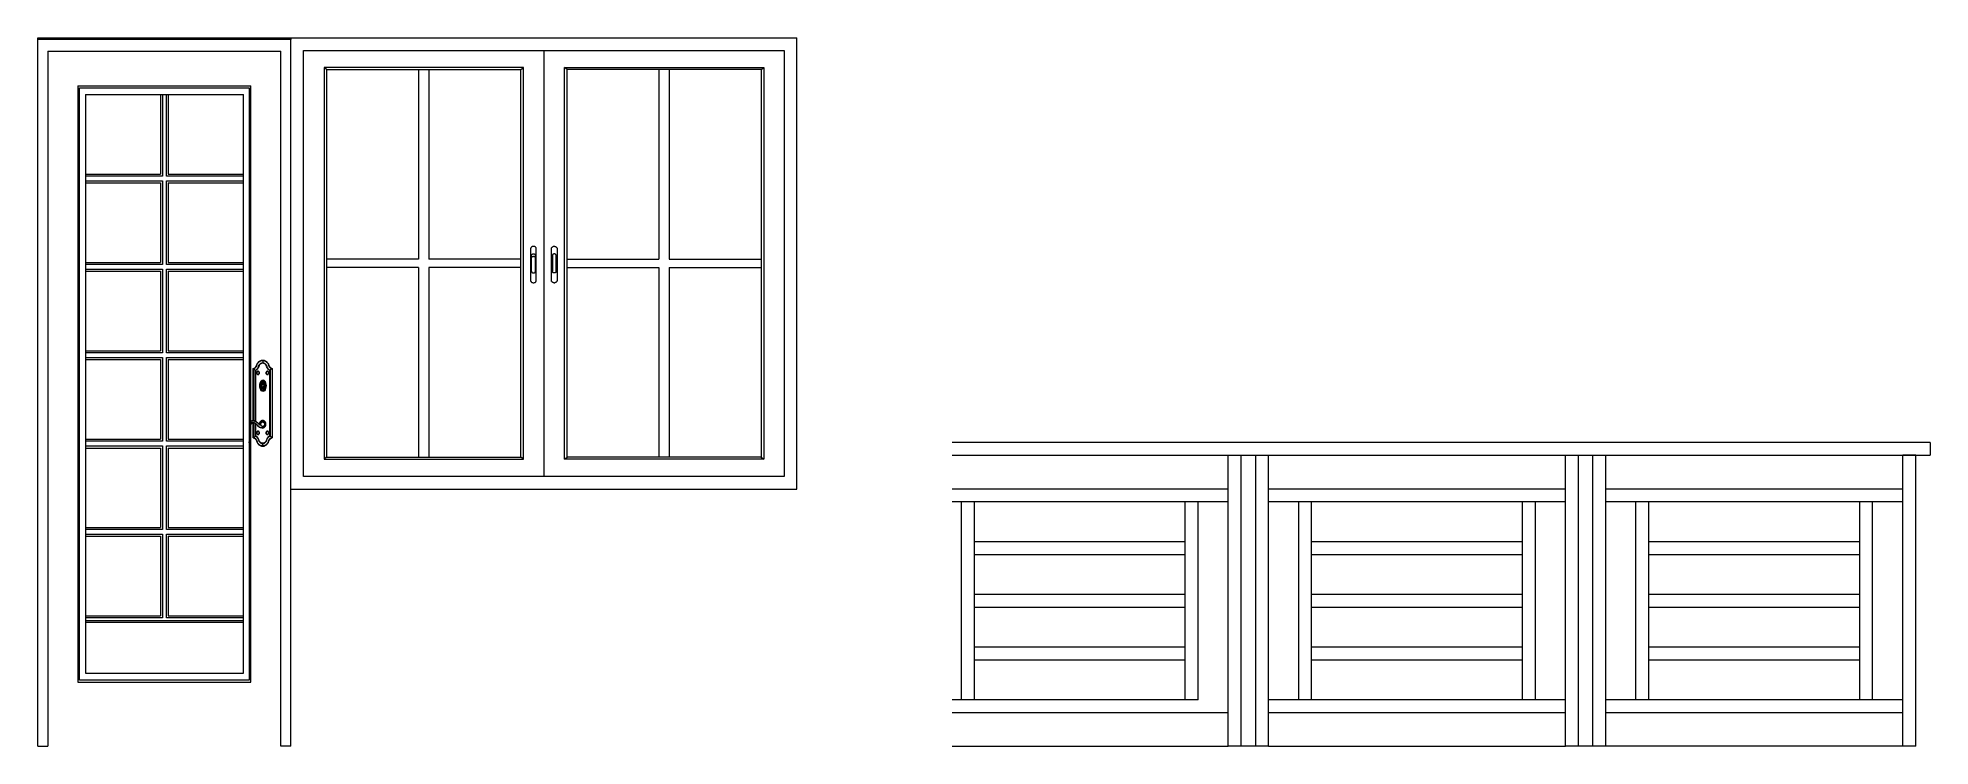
# Model space of a CAD drawing. Header units: inches. Extents: x 136316 to 155547, y -21384 to -17606.
# Drawn here: x 152573.2 to 152797.6, y -20323.5 to -20239.5 of the extents above; entities that cross this region are included whole.
import ezdxf

# ---------------------------------------------------------------- set-up
doc = ezdxf.new("R2010")
doc.units = ezdxf.units.IN
doc.header["$LTSCALE"] = 0.5
doc.header["$MEASUREMENT"] = 0
doc.layers.add('PARAPET', color=50, linetype='Continuous', lineweight=13)
doc.layers.add('window', color=4, linetype='Continuous', lineweight=13)

msp = doc.modelspace()

# ---------------------------------------------------------------- linework, layer by layer
at = {"layer": 'PARAPET'}
for p, q in [((152598.31, -20287.52), (152598.24, -20287.52)), ((152797.61, -20287.52), (152681.65, -20287.52)), ((152797.61, -20287.52), (152797.61, -20289.02)), ((152681.65, -20289.02), (152795.9, -20289.02)), ((152714.39, -20323.52), (152714.39, -20289.02)), ((152715.92, -20323.52), (152715.92, -20289.02)), ((152717.64, -20323.52), (152717.64, -20289.02)), ((152719.17, -20323.52), (152719.17, -20289.02)), ((152754.38, -20323.52), (152754.38, -20289.02)), ((152755.91, -20323.52), (152755.91, -20289.02)), ((152757.62, -20323.52), (152757.62, -20289.02)), ((152759.15, -20323.52), (152759.15, -20289.02)), ((152795.9, -20289.02), (152794.36, -20289.02)), ((152794.36, -20323.52), (152794.36, -20289.02)), ((152795.9, -20323.52), (152795.9, -20289.02)), ((152795.9, -20289.02), (152797.61, -20289.02)), ((152708.1, -20293.02), (152681.65, -20293.02)), ((152714.39, -20293.02), (152708.1, -20293.02)), ((152754.38, -20293.02), (152719.17, -20293.02)), ((152794.36, -20293.02), (152759.15, -20293.02)), ((152681.65, -20294.52), (152684.29, -20294.52)), ((152682.75, -20318.02), (152682.75, -20294.52)), ((152684.29, -20299.27), (152684.29, -20294.52)), ((152684.29, -20294.52), (152692.65, -20294.52)), ((152692.65, -20294.52), (152714.39, -20294.52)), ((152709.29, -20318.02), (152709.29, -20294.52)), ((152710.82, -20318.02), (152710.82, -20294.52)), ((152719.17, -20294.52), (152754.38, -20294.52)), ((152722.74, -20299.27), (152722.74, -20294.52)), ((152724.27, -20299.27), (152724.27, -20294.52)), ((152749.28, -20318.02), (152749.28, -20294.52)), ((152750.81, -20318.02), (152750.81, -20294.52)), ((152759.15, -20294.52), (152794.36, -20294.52)), ((152762.73, -20318.02), (152762.73, -20294.52)), ((152764.26, -20299.27), (152764.26, -20294.52)), ((152789.26, -20318.02), (152789.26, -20294.52)), ((152790.79, -20318.02), (152790.79, -20294.52)), ((152684.29, -20318.02), (152684.29, -20299.27)), ((152709.29, -20299.27), (152684.29, -20299.27)), ((152722.74, -20318.02), (152722.74, -20299.27)), ((152724.27, -20318.02), (152724.27, -20299.27)), ((152749.28, -20299.27), (152724.27, -20299.27)), ((152764.26, -20318.02), (152764.26, -20299.27)), ((152789.26, -20299.27), (152764.26, -20299.27)), ((152684.29, -20300.77), (152692.65, -20300.77)), ((152692.65, -20300.77), (152709.29, -20300.77)), ((152724.27, -20300.77), (152749.28, -20300.77)), ((152764.26, -20300.77), (152789.26, -20300.77)), ((152698.28, -20305.52), (152684.29, -20305.52)), ((152709.29, -20305.52), (152698.28, -20305.52)), ((152749.28, -20305.52), (152724.27, -20305.52)), ((152789.26, -20305.52), (152764.26, -20305.52)), ((152684.29, -20307.02), (152692.65, -20307.02)), ((152692.65, -20307.02), (152709.29, -20307.02)), ((152724.27, -20307.02), (152749.28, -20307.02)), ((152764.26, -20307.02), (152789.26, -20307.02)), ((152698.28, -20311.77), (152684.29, -20311.77)), ((152684.29, -20313.27), (152692.65, -20313.27)), ((152692.65, -20313.27), (152709.29, -20313.27)), ((152709.29, -20311.77), (152698.28, -20311.77)), ((152749.28, -20311.77), (152724.27, -20311.77)), ((152724.27, -20313.27), (152749.28, -20313.27)), ((152789.26, -20311.77), (152764.26, -20311.77)), ((152764.26, -20313.27), (152789.26, -20313.27)), ((152710.82, -20318.02), (152681.65, -20318.02)), ((152681.65, -20319.52), (152714.39, -20319.52)), ((152750.81, -20318.02), (152719.17, -20318.02)), ((152719.17, -20319.52), (152754.38, -20319.52)), ((152754.38, -20318.02), (152750.81, -20318.02)), ((152790.79, -20318.02), (152759.15, -20318.02)), ((152759.15, -20319.52), (152794.36, -20319.52)), ((152794.36, -20318.02), (152790.79, -20318.02)), ((152681.65, -20323.52), (152714.39, -20323.52)), ((152719.17, -20323.52), (152714.39, -20323.52)), ((152719.17, -20323.52), (152754.38, -20323.52)), ((152795.9, -20323.52), (152754.38, -20323.52))]:
    msp.add_line(p, q, dxfattribs=at)
at = {"layer": 'window'}
for p, q in [((152573.25, -20239.7), (152573.25, -20239.52)), ((152573.25, -20239.52), (152603.25, -20239.52)), ((152603.25, -20239.7), (152573.25, -20239.7)), ((152573.25, -20323.52), (152573.25, -20239.7)), ((152574.45, -20241.1), (152602.04, -20241.1)), ((152574.45, -20241.1), (152574.45, -20323.52)), ((152602.04, -20323.52), (152602.04, -20241.1)), ((152603.25, -20239.52), (152603.25, -20239.7)), ((152603.25, -20239.52), (152663.25, -20239.52)), ((152603.25, -20323.52), (152603.25, -20239.7)), ((152604.75, -20291.52), (152604.75, -20241.02)), ((152604.75, -20241.02), (152661.75, -20241.02)), ((152633.25, -20241.02), (152633.25, -20291.52)), ((152661.75, -20241.02), (152661.75, -20291.52)), ((152663.25, -20293.02), (152663.25, -20239.52)), ((152630.82, -20243.04), (152607.18, -20243.04)), ((152607.18, -20243.04), (152607.18, -20289.49)), ((152607.49, -20243.29), (152607.18, -20243.04)), ((152607.49, -20243.29), (152607.49, -20289.24)), ((152607.49, -20243.29), (152630.51, -20243.29)), ((152618.39, -20243.29), (152618.39, -20265.76)), ((152619.61, -20243.29), (152619.61, -20265.76)), ((152630.51, -20243.29), (152630.82, -20243.04)), ((152630.51, -20289.24), (152630.51, -20243.29)), ((152630.82, -20289.49), (152630.82, -20243.04)), ((152635.68, -20289.49), (152635.68, -20243.04)), ((152635.68, -20243.04), (152659.32, -20243.04)), ((152635.99, -20243.29), (152635.68, -20243.04)), ((152635.99, -20289.24), (152635.99, -20243.29)), ((152659.01, -20243.29), (152635.99, -20243.29)), ((152646.89, -20243.29), (152646.89, -20265.76)), ((152648.11, -20243.29), (152648.11, -20265.76)), ((152659.01, -20243.29), (152659.32, -20243.04)), ((152659.01, -20243.29), (152659.01, -20289.24)), ((152659.32, -20243.04), (152659.32, -20289.49)), ((152577.98, -20245.2), (152577.98, -20315.92)), ((152577.98, -20245.2), (152598.52, -20245.2)), ((152578.19, -20245.45), (152598.31, -20245.45)), ((152578.19, -20315.68), (152578.19, -20245.45)), ((152598.31, -20245.45), (152598.31, -20315.68)), ((152598.52, -20315.92), (152598.52, -20245.2)), ((152578.88, -20246.25), (152597.62, -20246.25)), ((152578.88, -20246.25), (152578.88, -20314.87)), ((152587.8, -20246.25), (152587.8, -20255.68)), ((152588.01, -20246.25), (152588.01, -20255.92)), ((152588.49, -20255.92), (152588.49, -20246.25)), ((152588.7, -20246.25), (152588.7, -20255.68)), ((152597.62, -20314.87), (152597.62, -20246.25)), ((152578.88, -20255.68), (152587.8, -20255.68)), ((152588.01, -20255.92), (152578.88, -20255.92)), ((152578.88, -20256.48), (152588.01, -20256.48)), ((152578.88, -20256.73), (152587.8, -20256.73)), ((152587.8, -20256.73), (152587.8, -20266.16)), ((152588.01, -20256.48), (152588.01, -20266.4)), ((152597.62, -20255.92), (152588.49, -20255.92)), ((152588.49, -20266.4), (152588.49, -20256.48)), ((152588.49, -20256.48), (152597.62, -20256.48)), ((152588.7, -20255.68), (152597.62, -20255.68)), ((152588.7, -20256.73), (152588.7, -20266.16)), ((152588.7, -20256.73), (152597.62, -20256.73)), ((152578.88, -20266.16), (152587.8, -20266.16)), ((152588.7, -20266.16), (152597.62, -20266.16)), ((152618.39, -20265.76), (152607.49, -20265.76)), ((152630.51, -20265.76), (152619.61, -20265.76)), ((152631.69, -20264.46), (152631.68, -20264.5)), ((152631.68, -20264.5), (152631.68, -20268.32)), ((152631.7, -20264.43), (152631.69, -20264.46)), ((152631.72, -20264.39), (152631.7, -20264.43)), ((152631.75, -20264.36), (152631.72, -20264.39)), ((152631.78, -20264.33), (152631.75, -20264.36)), ((152631.82, -20264.3), (152631.78, -20264.33)), ((152631.79, -20265.29), (152631.8, -20265.26)), ((152631.79, -20265.31), (152631.79, -20265.29)), ((152631.79, -20265.59), (152631.79, -20265.31)), ((152631.79, -20265.56), (152631.8, -20265.54)), ((152631.79, -20265.59), (152631.79, -20265.56)), ((152631.79, -20267.23), (152631.79, -20265.59)), ((152631.8, -20265.26), (152631.82, -20265.24)), ((152631.8, -20265.54), (152631.82, -20265.52)), ((152631.86, -20264.28), (152631.82, -20264.3)), ((152631.82, -20265.24), (152631.83, -20265.21)), ((152631.82, -20265.52), (152631.83, -20265.49)), ((152631.83, -20265.21), (152631.86, -20265.19)), ((152631.83, -20265.49), (152631.86, -20265.47)), ((152631.91, -20264.27), (152631.86, -20264.28)), ((152631.86, -20265.19), (152631.88, -20265.18)), ((152631.86, -20265.47), (152631.88, -20265.46)), ((152631.88, -20265.18), (152631.91, -20265.16)), ((152631.88, -20265.46), (152631.91, -20265.44)), ((152631.96, -20264.26), (152631.91, -20264.27)), ((152631.91, -20265.16), (152631.95, -20265.15)), ((152631.91, -20265.44), (152631.95, -20265.43)), ((152631.95, -20265.15), (152631.98, -20265.15)), ((152631.95, -20265.43), (152631.98, -20265.43)), ((152632.02, -20264.25), (152631.96, -20264.26)), ((152631.98, -20265.15), (152632.02, -20265.14)), ((152631.98, -20265.43), (152632.02, -20265.42)), ((152632.07, -20264.26), (152632.02, -20264.25)), ((152632.02, -20265.14), (152632.05, -20265.15)), ((152632.02, -20265.42), (152632.05, -20265.43)), ((152632.05, -20265.15), (152632.09, -20265.15)), ((152632.05, -20265.43), (152632.09, -20265.43)), ((152632.12, -20264.27), (152632.07, -20264.26)), ((152632.09, -20265.15), (152632.12, -20265.16)), ((152632.09, -20265.43), (152632.12, -20265.44)), ((152632.17, -20264.28), (152632.12, -20264.27)), ((152632.12, -20265.16), (152632.15, -20265.18)), ((152632.12, -20265.44), (152632.15, -20265.46)), ((152632.15, -20265.18), (152632.18, -20265.19)), ((152632.15, -20265.46), (152632.18, -20265.47)), ((152632.21, -20264.3), (152632.17, -20264.28)), ((152632.18, -20265.19), (152632.2, -20265.21)), ((152632.18, -20265.47), (152632.2, -20265.49)), ((152632.2, -20265.21), (152632.22, -20265.24)), ((152632.2, -20265.49), (152632.22, -20265.52)), ((152632.25, -20264.33), (152632.21, -20264.3)), ((152632.22, -20265.24), (152632.23, -20265.26)), ((152632.22, -20265.52), (152632.23, -20265.54)), ((152632.23, -20265.26), (152632.24, -20265.29)), ((152632.23, -20265.54), (152632.24, -20265.56)), ((152632.24, -20265.29), (152632.24, -20265.31)), ((152632.24, -20267.23), (152632.24, -20265.31)), ((152632.24, -20265.56), (152632.24, -20265.59)), ((152632.29, -20264.36), (152632.25, -20264.33)), ((152632.31, -20264.39), (152632.29, -20264.36)), ((152632.33, -20264.43), (152632.31, -20264.39)), ((152632.35, -20264.46), (152632.33, -20264.43)), ((152632.35, -20264.5), (152632.33, -20264.43)), ((152632.35, -20264.5), (152632.35, -20264.46)), ((152632.35, -20268.32), (152632.35, -20264.5)), ((152634.15, -20264.46), (152634.17, -20264.43)), ((152634.15, -20264.5), (152634.17, -20264.43)), ((152634.15, -20264.5), (152634.15, -20264.46)), ((152634.15, -20268.32), (152634.15, -20264.5)), ((152634.17, -20264.43), (152634.19, -20264.39)), ((152634.19, -20264.39), (152634.21, -20264.36)), ((152634.25, -20264.33), (152634.21, -20264.36)), ((152634.29, -20264.3), (152634.25, -20264.33)), ((152634.27, -20265.26), (152634.26, -20265.29)), ((152634.26, -20265.29), (152634.26, -20265.31)), ((152634.26, -20265.31), (152634.26, -20267.23)), ((152634.28, -20265.24), (152634.27, -20265.26)), ((152634.3, -20265.21), (152634.28, -20265.24)), ((152634.29, -20264.3), (152634.33, -20264.28)), ((152634.32, -20265.19), (152634.3, -20265.21)), ((152634.35, -20265.18), (152634.32, -20265.19)), ((152634.38, -20264.27), (152634.33, -20264.28)), ((152634.38, -20265.16), (152634.35, -20265.18)), ((152634.43, -20264.26), (152634.38, -20264.27)), ((152634.41, -20265.15), (152634.38, -20265.16)), ((152634.45, -20265.15), (152634.41, -20265.15)), ((152634.48, -20264.25), (152634.43, -20264.26)), ((152634.48, -20265.14), (152634.45, -20265.15)), ((152634.54, -20264.26), (152634.48, -20264.25)), ((152634.52, -20265.15), (152634.48, -20265.14)), ((152634.55, -20265.15), (152634.52, -20265.15)), ((152634.54, -20264.26), (152634.59, -20264.27)), ((152634.59, -20265.16), (152634.55, -20265.15)), ((152634.59, -20264.27), (152634.64, -20264.28)), ((152634.62, -20265.18), (152634.59, -20265.16)), ((152634.64, -20265.19), (152634.62, -20265.18)), ((152634.64, -20264.28), (152634.68, -20264.3)), ((152634.67, -20265.21), (152634.64, -20265.19)), ((152634.68, -20265.24), (152634.67, -20265.21)), ((152634.68, -20264.3), (152634.72, -20264.33)), ((152634.7, -20265.26), (152634.68, -20265.24)), ((152634.71, -20265.29), (152634.7, -20265.26)), ((152634.71, -20265.31), (152634.71, -20265.29)), ((152634.71, -20267.23), (152634.71, -20265.31)), ((152634.72, -20264.33), (152634.75, -20264.36)), ((152634.78, -20264.39), (152634.75, -20264.36)), ((152634.8, -20264.43), (152634.78, -20264.39)), ((152634.81, -20264.46), (152634.8, -20264.43)), ((152634.81, -20264.46), (152634.82, -20264.5)), ((152634.82, -20264.5), (152634.82, -20268.32)), ((152635.99, -20265.76), (152646.89, -20265.76)), ((152648.11, -20265.76), (152659.01, -20265.76)), ((152588.01, -20266.4), (152578.88, -20266.4)), ((152578.88, -20266.96), (152588.01, -20266.96)), ((152578.88, -20267.2), (152587.8, -20267.2)), ((152587.8, -20267.2), (152587.8, -20276.63)), ((152588.01, -20266.96), (152588.01, -20276.88)), ((152597.62, -20266.4), (152588.49, -20266.4)), ((152588.49, -20276.88), (152588.49, -20266.96)), ((152588.49, -20266.96), (152597.62, -20266.96)), ((152588.7, -20267.2), (152588.7, -20276.63)), ((152588.7, -20267.2), (152597.62, -20267.2)), ((152618.39, -20266.77), (152607.49, -20266.77)), ((152618.39, -20266.77), (152618.39, -20289.24)), ((152619.61, -20266.77), (152619.61, -20289.24)), ((152630.51, -20266.77), (152619.61, -20266.77)), ((152631.69, -20268.36), (152631.68, -20268.32)), ((152631.68, -20268.32), (152631.7, -20268.4)), ((152631.69, -20268.36), (152631.7, -20268.4)), ((152631.7, -20268.4), (152631.72, -20268.43)), ((152631.72, -20268.43), (152631.75, -20268.46)), ((152631.75, -20268.46), (152631.78, -20268.49)), ((152631.78, -20268.49), (152631.82, -20268.52)), ((152631.79, -20267.23), (152631.79, -20267.26)), ((152631.79, -20267.26), (152631.8, -20267.28)), ((152631.8, -20267.28), (152631.82, -20267.31)), ((152631.82, -20267.31), (152631.83, -20267.33)), ((152631.82, -20268.52), (152631.86, -20268.54)), ((152631.83, -20267.33), (152631.86, -20267.35)), ((152631.86, -20267.35), (152631.88, -20267.37)), ((152631.86, -20268.54), (152631.91, -20268.55)), ((152631.88, -20267.37), (152631.91, -20267.38)), ((152631.91, -20267.38), (152631.95, -20267.39)), ((152631.91, -20268.55), (152631.96, -20268.56)), ((152631.95, -20267.39), (152631.98, -20267.4)), ((152631.96, -20268.56), (152632.02, -20268.57)), ((152631.98, -20267.4), (152632.02, -20267.4)), ((152632.02, -20267.4), (152632.05, -20267.4)), ((152632.02, -20268.57), (152632.07, -20268.56)), ((152632.05, -20267.4), (152632.09, -20267.39)), ((152632.07, -20268.56), (152632.12, -20268.55)), ((152632.09, -20267.39), (152632.12, -20267.38)), ((152632.12, -20267.38), (152632.15, -20267.37)), ((152632.12, -20268.55), (152632.17, -20268.54)), ((152632.15, -20267.37), (152632.18, -20267.35)), ((152632.17, -20268.54), (152632.21, -20268.52)), ((152632.18, -20267.35), (152632.2, -20267.33)), ((152632.2, -20267.33), (152632.22, -20267.31)), ((152632.21, -20268.52), (152632.25, -20268.49)), ((152632.22, -20267.31), (152632.23, -20267.28)), ((152632.23, -20267.28), (152632.24, -20267.26)), ((152632.24, -20267.26), (152632.24, -20267.23)), ((152632.25, -20268.49), (152632.29, -20268.46)), ((152632.29, -20268.46), (152632.31, -20268.43)), ((152632.31, -20268.43), (152632.33, -20268.4)), ((152632.33, -20268.4), (152632.35, -20268.36)), ((152632.35, -20268.36), (152632.35, -20268.32)), ((152634.15, -20268.36), (152634.15, -20268.32)), ((152634.17, -20268.4), (152634.15, -20268.36)), ((152634.17, -20268.4), (152634.19, -20268.43)), ((152634.19, -20268.43), (152634.21, -20268.46)), ((152634.21, -20268.46), (152634.25, -20268.49)), ((152634.29, -20268.52), (152634.25, -20268.49)), ((152634.26, -20267.26), (152634.26, -20267.23)), ((152634.27, -20267.28), (152634.26, -20267.26)), ((152634.28, -20267.31), (152634.27, -20267.28)), ((152634.3, -20267.33), (152634.28, -20267.31)), ((152634.33, -20268.54), (152634.29, -20268.52)), ((152634.32, -20267.35), (152634.3, -20267.33)), ((152634.35, -20267.37), (152634.32, -20267.35)), ((152634.33, -20268.54), (152634.38, -20268.55)), ((152634.38, -20267.38), (152634.35, -20267.37)), ((152634.41, -20267.39), (152634.38, -20267.38)), ((152634.43, -20268.56), (152634.38, -20268.55)), ((152634.45, -20267.4), (152634.41, -20267.39)), ((152634.48, -20268.57), (152634.43, -20268.56)), ((152634.48, -20267.4), (152634.45, -20267.4)), ((152634.52, -20267.4), (152634.48, -20267.4)), ((152634.48, -20268.57), (152634.54, -20268.56)), ((152634.55, -20267.39), (152634.52, -20267.4)), ((152634.54, -20268.56), (152634.59, -20268.55)), ((152634.59, -20267.38), (152634.55, -20267.39)), ((152634.62, -20267.37), (152634.59, -20267.38)), ((152634.64, -20268.54), (152634.59, -20268.55)), ((152634.64, -20267.35), (152634.62, -20267.37)), ((152634.67, -20267.33), (152634.64, -20267.35)), ((152634.68, -20268.52), (152634.64, -20268.54)), ((152634.68, -20267.31), (152634.67, -20267.33)), ((152634.7, -20267.28), (152634.68, -20267.31)), ((152634.68, -20268.52), (152634.72, -20268.49)), ((152634.71, -20267.26), (152634.7, -20267.28)), ((152634.71, -20267.23), (152634.71, -20267.26)), ((152634.72, -20268.49), (152634.75, -20268.46)), ((152634.75, -20268.46), (152634.78, -20268.43)), ((152634.8, -20268.4), (152634.78, -20268.43)), ((152634.82, -20268.32), (152634.8, -20268.4)), ((152634.81, -20268.36), (152634.8, -20268.4)), ((152634.81, -20268.36), (152634.82, -20268.32)), ((152635.99, -20266.77), (152646.89, -20266.77)), ((152646.89, -20266.77), (152646.89, -20289.24)), ((152648.11, -20266.77), (152659.01, -20266.77)), ((152648.11, -20266.77), (152648.11, -20289.24)), ((152578.88, -20276.63), (152587.8, -20276.63)), ((152588.01, -20276.88), (152578.88, -20276.88)), ((152578.88, -20277.44), (152588.01, -20277.44)), ((152588.01, -20277.44), (152588.01, -20287.35)), ((152597.62, -20276.88), (152588.49, -20276.88)), ((152588.49, -20287.35), (152588.49, -20277.44)), ((152588.49, -20277.44), (152597.62, -20277.44)), ((152588.7, -20276.63), (152597.62, -20276.63)), ((152578.88, -20277.68), (152587.8, -20277.68)), ((152587.8, -20277.68), (152587.8, -20287.11)), ((152588.7, -20277.68), (152588.7, -20287.11)), ((152588.7, -20277.68), (152597.62, -20277.68)), ((152598.77, -20278.73), (152598.96, -20278.64)), ((152598.77, -20278.73), (152599.03, -20278.94)), ((152598.77, -20284.95), (152598.77, -20278.73)), ((152598.8, -20278.76), (152598.98, -20278.68)), ((152598.8, -20284.93), (152598.8, -20278.76)), ((152598.96, -20278.64), (152599, -20278.62)), ((152598.98, -20278.68), (152599.01, -20278.66)), ((152599, -20278.62), (152599.03, -20278.6)), ((152599.01, -20278.66), (152599.05, -20278.63)), ((152599.03, -20278.6), (152599.06, -20278.57)), ((152599.03, -20278.94), (152599.07, -20278.92)), ((152599.03, -20285.02), (152599.03, -20278.94)), ((152599.05, -20278.63), (152599.08, -20278.6)), ((152599.06, -20278.57), (152599.08, -20278.54)), ((152599.08, -20278.96), (152599.06, -20278.97)), ((152599.06, -20278.97), (152599.06, -20285.03)), ((152599.07, -20278.92), (152599.12, -20278.89)), ((152599.08, -20278.54), (152599.11, -20278.51)), ((152599.08, -20278.6), (152599.11, -20278.57)), ((152599.14, -20278.93), (152599.08, -20278.96)), ((152599.11, -20278.51), (152599.13, -20278.48)), ((152599.11, -20278.57), (152599.13, -20278.54)), ((152599.12, -20278.89), (152599.18, -20278.85)), ((152599.13, -20278.48), (152599.15, -20278.44)), ((152599.13, -20278.54), (152599.16, -20278.5)), ((152599.2, -20278.89), (152599.14, -20278.93)), ((152599.15, -20278.44), (152599.17, -20278.4)), ((152599.16, -20278.5), (152599.18, -20278.46)), ((152599.17, -20278.4), (152599.18, -20278.36)), ((152599.18, -20278.36), (152599.21, -20278.27)), ((152599.18, -20278.46), (152599.2, -20278.42)), ((152599.18, -20278.85), (152599.23, -20278.81)), ((152599.2, -20279.17), (152599.19, -20279.2)), ((152599.19, -20279.2), (152599.19, -20279.24)), ((152599.19, -20279.24), (152599.19, -20279.28)), ((152599.19, -20279.28), (152599.2, -20279.32)), ((152599.2, -20278.42), (152599.21, -20278.38)), ((152599.25, -20278.84), (152599.2, -20278.89)), ((152599.22, -20279.13), (152599.2, -20279.17)), ((152599.2, -20279.32), (152599.21, -20279.35)), ((152599.21, -20278.27), (152599.24, -20278.19)), ((152599.21, -20278.38), (152599.24, -20278.29)), ((152599.22, -20279.18), (152599.21, -20279.21)), ((152599.21, -20279.21), (152599.21, -20279.24)), ((152599.21, -20279.24), (152599.21, -20279.28)), ((152599.21, -20279.28), (152599.22, -20279.31)), ((152599.21, -20279.35), (152599.23, -20279.38)), ((152599.24, -20279.11), (152599.22, -20279.13)), ((152599.24, -20279.15), (152599.22, -20279.18)), ((152599.22, -20279.31), (152599.23, -20279.34)), ((152599.23, -20278.81), (152599.27, -20278.76)), ((152599.23, -20279.34), (152599.25, -20279.36)), ((152599.25, -20279.41), (152599.23, -20279.38)), ((152599.24, -20278.19), (152599.29, -20278.11)), ((152599.24, -20278.29), (152599.27, -20278.21)), ((152599.24, -20279.11), (152599.26, -20279.08)), ((152599.25, -20279.13), (152599.24, -20279.15)), ((152599.3, -20278.79), (152599.25, -20278.84)), ((152599.28, -20279.11), (152599.25, -20279.13)), ((152599.25, -20279.36), (152599.27, -20279.39)), ((152599.25, -20279.41), (152599.28, -20279.43)), ((152599.29, -20279.07), (152599.26, -20279.08)), ((152599.27, -20278.21), (152599.31, -20278.13)), ((152599.27, -20278.76), (152599.31, -20278.71)), ((152599.27, -20279.39), (152599.29, -20279.4)), ((152599.3, -20279.09), (152599.28, -20279.11)), ((152599.28, -20279.43), (152599.31, -20279.44)), ((152599.29, -20278.11), (152599.34, -20278.04)), ((152599.32, -20279.06), (152599.29, -20279.07)), ((152599.29, -20279.4), (152599.31, -20279.42)), ((152599.34, -20278.73), (152599.3, -20278.79)), ((152599.33, -20279.08), (152599.3, -20279.09)), ((152599.31, -20278.13), (152599.36, -20278.06)), ((152599.31, -20278.71), (152599.35, -20278.65)), ((152599.31, -20279.42), (152599.34, -20279.42)), ((152599.31, -20279.44), (152599.34, -20279.45)), ((152599.36, -20279.05), (152599.32, -20279.06)), ((152599.36, -20279.08), (152599.33, -20279.08)), ((152599.34, -20278.04), (152599.39, -20277.97)), ((152599.38, -20278.67), (152599.34, -20278.73)), ((152599.34, -20279.42), (152599.37, -20279.42)), ((152599.34, -20279.45), (152599.37, -20279.45)), ((152599.35, -20278.65), (152599.38, -20278.59)), ((152599.36, -20278.06), (152599.42, -20278)), ((152599.39, -20279.06), (152599.36, -20279.05)), ((152599.39, -20279.08), (152599.36, -20279.08)), ((152599.37, -20279.42), (152599.4, -20279.42)), ((152599.37, -20279.45), (152599.41, -20279.44)), ((152599.38, -20278.59), (152599.41, -20278.52)), ((152599.41, -20278.61), (152599.38, -20278.67)), ((152599.39, -20277.97), (152599.46, -20277.91)), ((152599.42, -20279.07), (152599.39, -20279.06)), ((152599.41, -20279.09), (152599.39, -20279.08)), ((152599.4, -20279.42), (152599.43, -20279.4)), ((152599.41, -20278.52), (152599.42, -20278.47)), ((152599.44, -20278.54), (152599.41, -20278.61)), ((152599.44, -20279.11), (152599.41, -20279.09)), ((152599.41, -20279.44), (152599.44, -20279.43)), ((152599.42, -20278), (152599.48, -20277.94)), ((152599.42, -20278.47), (152599.45, -20278.4)), ((152599.45, -20279.08), (152599.42, -20279.07)), ((152599.43, -20279.4), (152599.45, -20279.39)), ((152599.46, -20278.48), (152599.44, -20278.54)), ((152599.46, -20279.13), (152599.44, -20279.11)), ((152599.44, -20279.43), (152599.46, -20279.41)), ((152599.45, -20278.4), (152599.47, -20278.34)), ((152599.48, -20279.11), (152599.45, -20279.08)), ((152599.45, -20279.39), (152599.47, -20279.36)), ((152599.46, -20277.91), (152599.52, -20277.86)), ((152599.48, -20278.41), (152599.46, -20278.48)), ((152599.48, -20279.15), (152599.46, -20279.13)), ((152599.46, -20279.41), (152599.49, -20279.38)), ((152599.47, -20278.34), (152599.5, -20278.29)), ((152599.47, -20279.36), (152599.49, -20279.34)), ((152599.48, -20277.94), (152599.54, -20277.9)), ((152599.5, -20278.36), (152599.48, -20278.41)), ((152599.5, -20279.13), (152599.48, -20279.11)), ((152599.49, -20279.18), (152599.48, -20279.15)), ((152599.5, -20279.21), (152599.49, -20279.18)), ((152599.49, -20279.34), (152599.5, -20279.31)), ((152599.49, -20279.38), (152599.51, -20279.35)), ((152599.5, -20278.29), (152599.53, -20278.24)), ((152599.53, -20278.31), (152599.5, -20278.36)), ((152599.51, -20279.17), (152599.5, -20279.13)), ((152599.51, -20279.24), (152599.5, -20279.21)), ((152599.5, -20279.31), (152599.51, -20279.28)), ((152599.52, -20279.2), (152599.51, -20279.17)), ((152599.51, -20279.28), (152599.51, -20279.24)), ((152599.51, -20279.35), (152599.52, -20279.32)), ((152599.52, -20277.86), (152599.6, -20277.82)), ((152599.53, -20279.24), (152599.52, -20279.2)), ((152599.52, -20279.32), (152599.53, -20279.28)), ((152599.53, -20278.24), (152599.57, -20278.2)), ((152599.56, -20278.27), (152599.53, -20278.31)), ((152599.53, -20279.28), (152599.53, -20279.24)), ((152599.54, -20277.9), (152599.61, -20277.86)), ((152599.59, -20278.23), (152599.56, -20278.27)), ((152599.57, -20278.2), (152599.61, -20278.16)), ((152599.63, -20278.19), (152599.59, -20278.23)), ((152599.6, -20277.82), (152599.67, -20277.79)), ((152599.61, -20277.86), (152599.68, -20277.82)), ((152599.61, -20278.16), (152599.65, -20278.13)), ((152599.67, -20278.16), (152599.63, -20278.19)), ((152599.65, -20278.13), (152599.7, -20278.1)), ((152599.67, -20277.79), (152599.75, -20277.76)), ((152599.72, -20278.14), (152599.67, -20278.16)), ((152599.68, -20277.82), (152599.76, -20277.8)), ((152599.7, -20278.1), (152599.75, -20278.08)), ((152599.76, -20278.12), (152599.72, -20278.14)), ((152599.75, -20277.76), (152599.83, -20277.75)), ((152599.75, -20278.08), (152599.8, -20278.06)), ((152599.76, -20277.8), (152599.83, -20277.79)), ((152599.81, -20278.1), (152599.76, -20278.12)), ((152599.8, -20278.06), (152599.85, -20278.05)), ((152599.86, -20278.09), (152599.81, -20278.1)), ((152599.83, -20277.75), (152599.91, -20277.74)), ((152599.83, -20277.79), (152599.91, -20277.78)), ((152599.85, -20278.05), (152599.91, -20278.05)), ((152599.91, -20278.09), (152599.86, -20278.09)), ((152599.91, -20277.74), (152599.99, -20277.75)), ((152599.91, -20277.78), (152599.99, -20277.79)), ((152599.91, -20277.78), (152599.91, -20278.05)), ((152599.91, -20278.05), (152599.97, -20278.05)), ((152599.96, -20278.09), (152599.91, -20278.09)), ((152600.01, -20278.1), (152599.96, -20278.09)), ((152599.97, -20278.05), (152600.02, -20278.06)), ((152599.99, -20277.75), (152600.07, -20277.76)), ((152599.99, -20277.79), (152600.06, -20277.8)), ((152600.06, -20278.12), (152600.01, -20278.1)), ((152600.02, -20278.06), (152600.07, -20278.08)), ((152600.06, -20277.8), (152600.14, -20277.82)), ((152600.1, -20278.14), (152600.06, -20278.12)), ((152600.07, -20277.76), (152600.15, -20277.79)), ((152600.07, -20278.08), (152600.12, -20278.1)), ((152600.15, -20278.16), (152600.1, -20278.14)), ((152600.12, -20278.1), (152600.17, -20278.13)), ((152600.14, -20277.82), (152600.21, -20277.86)), ((152600.15, -20277.79), (152600.22, -20277.82)), ((152600.19, -20278.19), (152600.15, -20278.16)), ((152600.17, -20278.13), (152600.21, -20278.16)), ((152600.23, -20278.23), (152600.19, -20278.19)), ((152600.21, -20277.86), (152600.28, -20277.9)), ((152600.21, -20278.16), (152600.25, -20278.2)), ((152600.22, -20277.82), (152600.3, -20277.86)), ((152600.26, -20278.27), (152600.23, -20278.23)), ((152600.25, -20278.2), (152600.29, -20278.24)), ((152600.29, -20278.31), (152600.26, -20278.27)), ((152600.28, -20277.9), (152600.34, -20277.94)), ((152600.29, -20278.24), (152600.32, -20278.29)), ((152600.32, -20278.36), (152600.29, -20278.31)), ((152600.3, -20279.2), (152600.29, -20279.24)), ((152600.29, -20279.24), (152600.29, -20279.28)), ((152600.29, -20279.28), (152600.3, -20279.32)), ((152600.3, -20277.86), (152600.36, -20277.91)), ((152600.31, -20279.17), (152600.3, -20279.2)), ((152600.3, -20279.32), (152600.32, -20279.35)), ((152600.32, -20279.13), (152600.31, -20279.17)), ((152600.32, -20279.21), (152600.31, -20279.24)), ((152600.31, -20279.24), (152600.32, -20279.28)), ((152600.32, -20278.29), (152600.35, -20278.34)), ((152600.34, -20278.41), (152600.32, -20278.36)), ((152600.35, -20279.11), (152600.32, -20279.13)), ((152600.33, -20279.18), (152600.32, -20279.21)), ((152600.32, -20279.28), (152600.32, -20279.31)), ((152600.32, -20279.31), (152600.33, -20279.34)), ((152600.32, -20279.35), (152600.33, -20279.38)), ((152600.34, -20279.15), (152600.33, -20279.18)), ((152600.33, -20279.34), (152600.35, -20279.36)), ((152600.33, -20279.38), (152600.36, -20279.41)), ((152600.34, -20277.94), (152600.4, -20278)), ((152600.36, -20278.48), (152600.34, -20278.41)), ((152600.36, -20279.13), (152600.34, -20279.15)), ((152600.35, -20278.34), (152600.37, -20278.4)), ((152600.37, -20279.08), (152600.35, -20279.11)), ((152600.35, -20279.36), (152600.37, -20279.39)), ((152600.36, -20277.91), (152600.43, -20277.97)), ((152600.38, -20278.54), (152600.36, -20278.48)), ((152600.38, -20279.11), (152600.36, -20279.13)), ((152600.36, -20279.41), (152600.38, -20279.43)), ((152600.37, -20278.4), (152600.4, -20278.47)), ((152600.4, -20279.07), (152600.37, -20279.08)), ((152600.37, -20279.39), (152600.39, -20279.4)), ((152600.41, -20278.61), (152600.38, -20278.54)), ((152600.41, -20279.09), (152600.38, -20279.11)), ((152600.38, -20279.43), (152600.41, -20279.44)), ((152600.39, -20279.4), (152600.42, -20279.42)), ((152600.4, -20278), (152600.46, -20278.06)), ((152600.4, -20278.47), (152600.41, -20278.52)), ((152600.43, -20279.06), (152600.4, -20279.07)), ((152600.41, -20278.52), (152600.44, -20278.59)), ((152600.44, -20278.67), (152600.41, -20278.61)), ((152600.43, -20279.08), (152600.41, -20279.09)), ((152600.41, -20279.44), (152600.45, -20279.45)), ((152600.42, -20279.42), (152600.45, -20279.42)), ((152600.43, -20277.97), (152600.48, -20278.04)), ((152600.46, -20279.05), (152600.43, -20279.06)), ((152600.46, -20279.08), (152600.43, -20279.08)), ((152600.44, -20278.59), (152600.47, -20278.65)), ((152600.48, -20278.73), (152600.44, -20278.67)), ((152600.45, -20279.42), (152600.48, -20279.42)), ((152600.45, -20279.45), (152600.48, -20279.45)), ((152600.46, -20278.06), (152600.51, -20278.13)), ((152600.5, -20279.06), (152600.46, -20279.05)), ((152600.49, -20279.08), (152600.46, -20279.08)), ((152600.47, -20278.65), (152600.51, -20278.71)), ((152600.48, -20278.04), (152600.53, -20278.11)), ((152600.52, -20278.79), (152600.48, -20278.73)), ((152600.48, -20279.42), (152600.51, -20279.42)), ((152600.48, -20279.45), (152600.51, -20279.44)), ((152600.52, -20279.09), (152600.49, -20279.08)), ((152600.53, -20279.07), (152600.5, -20279.06)), ((152600.51, -20278.13), (152600.55, -20278.21)), ((152600.51, -20278.71), (152600.55, -20278.76)), ((152600.51, -20279.42), (152600.53, -20279.4)), ((152600.51, -20279.44), (152600.54, -20279.43)), ((152600.57, -20278.84), (152600.52, -20278.79)), ((152600.54, -20279.11), (152600.52, -20279.09)), ((152600.53, -20278.11), (152600.58, -20278.19)), ((152600.56, -20279.08), (152600.53, -20279.07)), ((152600.53, -20279.4), (152600.56, -20279.39)), ((152600.57, -20279.13), (152600.54, -20279.11)), ((152600.54, -20279.43), (152600.57, -20279.41)), ((152600.55, -20278.21), (152600.58, -20278.29)), ((152600.55, -20278.76), (152600.6, -20278.81)), ((152600.58, -20279.11), (152600.56, -20279.08)), ((152600.56, -20279.39), (152600.58, -20279.36)), ((152600.62, -20278.89), (152600.57, -20278.84)), ((152600.58, -20279.15), (152600.57, -20279.13)), ((152600.57, -20279.41), (152600.59, -20279.38)), ((152600.58, -20278.19), (152600.61, -20278.27)), ((152600.58, -20278.29), (152600.61, -20278.38)), ((152600.6, -20279.13), (152600.58, -20279.11)), ((152600.6, -20279.18), (152600.58, -20279.15)), ((152600.58, -20279.36), (152600.59, -20279.34)), ((152600.59, -20279.34), (152600.6, -20279.31)), ((152600.59, -20279.38), (152600.61, -20279.35)), ((152600.6, -20278.81), (152600.64, -20278.85)), ((152600.62, -20279.17), (152600.6, -20279.13)), ((152600.61, -20279.21), (152600.6, -20279.18)), ((152600.6, -20279.31), (152600.61, -20279.28)), ((152600.61, -20278.27), (152600.64, -20278.36)), ((152600.61, -20278.38), (152600.62, -20278.42)), ((152600.61, -20279.24), (152600.61, -20279.21)), ((152600.61, -20279.28), (152600.61, -20279.24)), ((152600.61, -20279.35), (152600.62, -20279.32)), ((152600.62, -20278.42), (152600.64, -20278.46)), ((152600.68, -20278.93), (152600.62, -20278.89)), ((152600.63, -20279.2), (152600.62, -20279.17)), ((152600.62, -20279.32), (152600.63, -20279.28)), ((152600.63, -20279.24), (152600.63, -20279.2)), ((152600.63, -20279.28), (152600.63, -20279.24)), ((152600.64, -20278.36), (152600.66, -20278.4)), ((152600.64, -20278.46), (152600.66, -20278.5)), ((152600.64, -20278.85), (152600.7, -20278.89)), ((152600.66, -20278.4), (152600.67, -20278.44)), ((152600.66, -20278.5), (152600.69, -20278.54)), ((152600.67, -20278.44), (152600.69, -20278.48)), ((152600.74, -20278.96), (152600.68, -20278.93)), ((152600.69, -20278.48), (152600.71, -20278.51)), ((152600.69, -20278.54), (152600.71, -20278.57)), ((152600.7, -20278.89), (152600.75, -20278.92)), ((152600.71, -20278.51), (152600.74, -20278.54)), ((152600.71, -20278.57), (152600.74, -20278.6)), ((152600.74, -20278.54), (152600.76, -20278.57)), ((152600.74, -20278.6), (152600.77, -20278.63)), ((152600.76, -20278.97), (152600.74, -20278.96)), ((152600.75, -20278.92), (152600.79, -20278.94)), ((152600.76, -20278.57), (152600.79, -20278.6)), ((152600.76, -20286.71), (152600.76, -20278.97)), ((152600.77, -20278.63), (152600.81, -20278.66)), ((152600.79, -20278.6), (152600.82, -20278.62)), ((152601.05, -20278.73), (152600.79, -20278.94)), ((152600.79, -20278.94), (152600.79, -20286.74)), ((152600.81, -20278.66), (152600.84, -20278.68)), ((152600.82, -20278.62), (152600.86, -20278.64)), ((152600.84, -20278.68), (152601.02, -20278.76)), ((152600.86, -20278.64), (152601.05, -20278.73)), ((152601.02, -20278.76), (152601.02, -20286.92)), ((152601.05, -20278.73), (152601.05, -20286.95)), ((152599.56, -20280.77), (152599.57, -20280.59)), ((152599.57, -20280.95), (152599.56, -20280.77)), ((152599.57, -20280.59), (152599.61, -20280.43)), ((152599.61, -20281.11), (152599.57, -20280.95)), ((152599.61, -20280.43), (152599.67, -20280.29)), ((152599.67, -20281.26), (152599.61, -20281.11)), ((152599.62, -20280.77), (152599.63, -20280.62)), ((152599.63, -20280.92), (152599.62, -20280.77)), ((152599.63, -20280.62), (152599.66, -20280.48)), ((152599.63, -20280.77), (152599.64, -20280.63)), ((152599.64, -20280.91), (152599.63, -20280.77)), ((152599.66, -20281.06), (152599.63, -20280.92)), ((152599.64, -20280.63), (152599.67, -20280.5)), ((152599.67, -20281.04), (152599.64, -20280.91)), ((152599.66, -20280.48), (152599.71, -20280.37)), ((152599.71, -20281.18), (152599.66, -20281.06)), ((152599.67, -20280.29), (152599.74, -20280.18)), ((152599.67, -20280.5), (152599.72, -20280.39)), ((152599.72, -20281.16), (152599.67, -20281.04)), ((152599.74, -20281.36), (152599.67, -20281.26)), ((152599.71, -20280.37), (152599.77, -20280.27)), ((152599.71, -20280.77), (152599.72, -20280.67)), ((152599.72, -20280.88), (152599.71, -20280.77)), ((152599.77, -20281.27), (152599.71, -20281.18)), ((152599.72, -20280.39), (152599.78, -20280.3)), ((152599.72, -20280.67), (152599.74, -20280.57)), ((152599.74, -20280.97), (152599.72, -20280.88)), ((152599.78, -20281.24), (152599.72, -20281.16)), ((152599.73, -20280.77), (152599.74, -20280.71)), ((152599.74, -20280.18), (152599.83, -20280.11)), ((152599.74, -20280.57), (152599.75, -20280.56)), ((152599.74, -20280.68), (152599.76, -20280.59)), ((152599.74, -20280.77), (152599.74, -20280.68)), ((152599.74, -20280.71), (152599.74, -20280.69)), ((152599.74, -20280.86), (152599.74, -20280.77)), ((152599.76, -20280.95), (152599.74, -20280.86)), ((152599.75, -20280.98), (152599.74, -20280.97)), ((152599.83, -20281.43), (152599.74, -20281.36)), ((152599.75, -20280.56), (152599.78, -20280.49)), ((152599.8, -20280.51), (152599.75, -20280.56)), ((152599.75, -20280.56), (152599.75, -20280.56)), ((152599.75, -20280.98), (152599.75, -20280.99)), ((152599.75, -20280.99), (152599.8, -20281.03)), ((152599.78, -20281.06), (152599.75, -20280.99)), ((152599.76, -20280.59), (152599.79, -20280.52)), ((152599.79, -20281.02), (152599.76, -20280.95)), ((152599.77, -20280.27), (152599.85, -20280.22)), ((152599.85, -20281.33), (152599.77, -20281.27)), ((152599.78, -20280.3), (152599.85, -20280.25)), ((152599.78, -20280.49), (152599.82, -20280.42)), ((152599.82, -20281.12), (152599.78, -20281.06)), ((152599.85, -20281.3), (152599.78, -20281.24)), ((152599.79, -20280.52), (152599.8, -20280.51)), ((152599.8, -20281.03), (152599.79, -20281.02)), ((152599.8, -20280.51), (152599.83, -20280.46)), ((152599.83, -20281.08), (152599.8, -20281.03)), ((152599.82, -20280.42), (152599.88, -20280.38)), ((152599.82, -20280.72), (152599.84, -20280.67)), ((152599.82, -20280.77), (152599.82, -20280.72)), ((152599.82, -20280.82), (152599.82, -20280.77)), ((152599.84, -20280.87), (152599.82, -20280.82)), ((152599.88, -20281.16), (152599.82, -20281.12)), ((152599.83, -20280.11), (152599.93, -20280.09)), ((152599.83, -20280.46), (152599.88, -20280.43)), ((152599.88, -20281.11), (152599.83, -20281.08)), ((152599.93, -20281.46), (152599.83, -20281.43)), ((152599.84, -20280.67), (152599.85, -20280.63)), ((152599.84, -20280.73), (152599.85, -20280.68)), ((152599.84, -20280.77), (152599.84, -20280.73)), ((152599.84, -20280.82), (152599.84, -20280.77)), ((152599.85, -20280.86), (152599.84, -20280.82)), ((152599.85, -20280.92), (152599.84, -20280.87)), ((152599.85, -20280.22), (152599.93, -20280.2)), ((152599.85, -20280.25), (152599.93, -20280.23)), ((152599.85, -20280.63), (152599.88, -20280.6)), ((152599.85, -20280.68), (152599.86, -20280.65)), ((152599.86, -20280.9), (152599.85, -20280.86)), ((152599.88, -20280.95), (152599.85, -20280.92)), ((152599.93, -20281.32), (152599.85, -20281.3)), ((152599.93, -20281.35), (152599.85, -20281.33)), ((152599.86, -20280.65), (152599.88, -20280.62)), ((152599.88, -20280.92), (152599.86, -20280.9)), ((152599.88, -20280.38), (152599.93, -20280.37)), ((152599.88, -20280.43), (152599.93, -20280.42)), ((152599.88, -20280.6), (152599.9, -20280.58)), ((152599.88, -20280.62), (152599.91, -20280.6)), ((152599.91, -20280.94), (152599.88, -20280.92)), ((152599.9, -20280.97), (152599.88, -20280.95)), ((152599.93, -20281.13), (152599.88, -20281.11)), ((152599.93, -20281.17), (152599.88, -20281.16)), ((152599.9, -20280.58), (152599.93, -20280.57)), ((152599.93, -20280.98), (152599.9, -20280.97)), ((152599.91, -20280.6), (152599.93, -20280.6)), ((152599.93, -20280.95), (152599.91, -20280.94)), ((152599.93, -20280.09), (152600.03, -20280.11)), ((152599.93, -20280.2), (152600.01, -20280.22)), ((152599.93, -20280.23), (152600.01, -20280.25)), ((152599.93, -20280.37), (152599.99, -20280.38)), ((152599.93, -20280.42), (152599.98, -20280.43)), ((152599.93, -20280.57), (152599.96, -20280.58)), ((152599.93, -20280.6), (152599.96, -20280.6)), ((152599.96, -20280.94), (152599.93, -20280.95)), ((152599.96, -20280.97), (152599.93, -20280.98)), ((152599.98, -20281.11), (152599.93, -20281.13)), ((152599.99, -20281.16), (152599.93, -20281.17)), ((152600.01, -20281.3), (152599.93, -20281.32)), ((152600.01, -20281.33), (152599.93, -20281.35)), ((152600.03, -20281.43), (152599.93, -20281.46)), ((152599.96, -20280.58), (152599.99, -20280.6)), ((152599.96, -20280.6), (152599.98, -20280.62)), ((152599.98, -20280.92), (152599.96, -20280.94)), ((152599.99, -20280.95), (152599.96, -20280.97)), ((152599.98, -20280.43), (152600.03, -20280.46)), ((152599.98, -20280.62), (152600, -20280.65)), ((152600, -20280.9), (152599.98, -20280.92)), ((152600.03, -20281.08), (152599.98, -20281.11)), ((152599.99, -20280.38), (152600.04, -20280.42)), ((152599.99, -20280.6), (152600.01, -20280.63)), ((152600.01, -20280.92), (152599.99, -20280.95)), ((152600.04, -20281.12), (152599.99, -20281.16)), ((152600, -20280.65), (152600.02, -20280.68)), ((152600.02, -20280.86), (152600, -20280.9)), ((152600.01, -20280.22), (152600.09, -20280.27)), ((152600.01, -20280.25), (152600.08, -20280.3)), ((152600.01, -20280.63), (152600.03, -20280.67)), ((152600.03, -20280.87), (152600.01, -20280.92)), ((152600.08, -20281.24), (152600.01, -20281.3)), ((152600.09, -20281.27), (152600.01, -20281.33)), ((152600.02, -20280.68), (152600.03, -20280.73)), ((152600.03, -20280.82), (152600.02, -20280.86)), ((152600.03, -20280.11), (152600.12, -20280.18)), ((152600.03, -20280.46), (152600.06, -20280.51)), ((152600.03, -20280.67), (152600.04, -20280.72)), ((152600.03, -20280.73), (152600.03, -20280.77)), ((152600.03, -20280.77), (152600.03, -20280.82)), ((152600.04, -20280.82), (152600.03, -20280.87)), ((152600.06, -20281.03), (152600.03, -20281.08)), ((152600.12, -20281.36), (152600.03, -20281.43)), ((152600.04, -20280.42), (152600.09, -20280.49)), ((152600.04, -20280.72), (152600.04, -20280.77)), ((152600.04, -20280.77), (152600.04, -20280.82)), ((152600.09, -20281.06), (152600.04, -20281.12)), ((152600.12, -20280.56), (152600.06, -20280.51)), ((152600.06, -20280.51), (152600.07, -20280.52)), ((152600.06, -20281.03), (152600.12, -20280.99)), ((152600.07, -20281.02), (152600.06, -20281.03)), ((152600.07, -20280.52), (152600.1, -20280.59)), ((152600.1, -20280.95), (152600.07, -20281.02)), ((152600.08, -20280.3), (152600.14, -20280.39)), ((152600.14, -20281.16), (152600.08, -20281.24)), ((152600.09, -20280.27), (152600.16, -20280.37)), ((152600.09, -20280.49), (152600.12, -20280.56)), ((152600.12, -20280.99), (152600.09, -20281.06)), ((152600.16, -20281.18), (152600.09, -20281.27)), ((152600.1, -20280.59), (152600.12, -20280.68)), ((152600.12, -20280.86), (152600.1, -20280.95)), ((152600.12, -20280.18), (152600.2, -20280.29)), ((152600.12, -20280.56), (152600.12, -20280.56)), ((152600.12, -20280.56), (152600.12, -20280.57)), ((152600.12, -20280.57), (152600.15, -20280.67)), ((152600.12, -20280.68), (152600.13, -20280.77)), ((152600.12, -20280.69), (152600.13, -20280.71)), ((152600.13, -20280.77), (152600.12, -20280.86)), ((152600.13, -20280.83), (152600.12, -20280.85)), ((152600.15, -20280.88), (152600.12, -20280.97)), ((152600.12, -20280.97), (152600.12, -20280.98)), ((152600.12, -20280.99), (152600.12, -20280.98)), ((152600.2, -20281.26), (152600.12, -20281.36)), ((152600.13, -20280.71), (152600.13, -20280.77)), ((152600.13, -20280.77), (152600.13, -20280.83)), ((152600.14, -20280.39), (152600.19, -20280.5)), ((152600.19, -20281.04), (152600.14, -20281.16)), ((152600.15, -20280.67), (152600.15, -20280.77)), ((152600.15, -20280.77), (152600.15, -20280.88)), ((152600.16, -20280.37), (152600.21, -20280.48)), ((152600.21, -20281.06), (152600.16, -20281.18)), ((152600.19, -20280.5), (152600.22, -20280.63)), ((152600.22, -20280.91), (152600.19, -20281.04)), ((152600.2, -20280.29), (152600.26, -20280.43)), ((152600.26, -20281.11), (152600.2, -20281.26)), ((152600.21, -20280.48), (152600.24, -20280.62)), ((152600.24, -20280.92), (152600.21, -20281.06)), ((152600.22, -20280.63), (152600.23, -20280.77)), ((152600.23, -20280.77), (152600.22, -20280.91)), ((152600.24, -20280.62), (152600.25, -20280.77)), ((152600.25, -20280.77), (152600.24, -20280.92)), ((152600.26, -20280.43), (152600.3, -20280.59)), ((152600.3, -20280.95), (152600.26, -20281.11)), ((152600.3, -20280.59), (152600.31, -20280.77)), ((152600.31, -20280.77), (152600.3, -20280.95)), ((152598.44, -20285.13), (152598.43, -20285.14)), ((152598.43, -20285.14), (152598.43, -20285.18)), ((152598.43, -20285.18), (152598.44, -20285.21)), ((152598.45, -20285.1), (152598.44, -20285.11)), ((152598.44, -20285.11), (152598.44, -20285.11)), ((152598.44, -20285.11), (152598.44, -20285.12)), ((152598.44, -20285.12), (152598.44, -20285.13)), ((152598.44, -20285.13), (152598.44, -20285.13)), ((152598.44, -20285.21), (152598.46, -20285.24)), ((152598.46, -20285.07), (152598.45, -20285.08)), ((152598.45, -20285.08), (152598.45, -20285.08)), ((152598.45, -20285.08), (152598.45, -20285.09)), ((152598.45, -20285.09), (152598.45, -20285.1)), ((152598.46, -20285.1), (152598.45, -20285.11)), ((152598.45, -20285.11), (152598.45, -20285.12)), ((152598.45, -20285.12), (152598.45, -20285.12)), ((152598.45, -20285.12), (152598.45, -20285.13)), ((152598.45, -20285.13), (152598.45, -20285.14)), ((152598.45, -20285.14), (152598.45, -20285.14)), ((152598.45, -20285.14), (152598.45, -20285.17)), ((152598.45, -20285.17), (152598.45, -20285.2)), ((152598.45, -20285.2), (152598.47, -20285.23)), ((152598.47, -20285.05), (152598.46, -20285.06)), ((152598.46, -20285.06), (152598.46, -20285.06)), ((152598.46, -20285.06), (152598.46, -20285.07)), ((152598.47, -20285.08), (152598.46, -20285.08)), ((152598.46, -20285.08), (152598.46, -20285.09)), ((152598.46, -20285.09), (152598.46, -20285.1)), ((152598.46, -20285.1), (152598.46, -20285.1)), ((152598.46, -20285.24), (152598.48, -20285.26)), ((152598.48, -20285.04), (152598.47, -20285.05)), ((152598.47, -20285.05), (152598.47, -20285.05)), ((152598.48, -20285.06), (152598.47, -20285.07)), ((152598.47, -20285.07), (152598.47, -20285.07)), ((152598.47, -20285.07), (152598.47, -20285.08)), ((152598.47, -20285.23), (152598.49, -20285.25)), ((152598.49, -20285.03), (152598.48, -20285.03)), ((152598.48, -20285.03), (152598.48, -20285.04)), ((152598.49, -20285.05), (152598.48, -20285.05)), ((152598.48, -20285.05), (152598.48, -20285.06)), ((152598.48, -20285.26), (152598.5, -20285.28)), ((152598.5, -20285.02), (152598.49, -20285.02)), ((152598.49, -20285.02), (152598.49, -20285.03)), ((152598.5, -20285.03), (152598.49, -20285.04)), ((152598.49, -20285.04), (152598.49, -20285.04)), ((152598.49, -20285.04), (152598.49, -20285.05)), ((152598.49, -20285.25), (152598.51, -20285.26)), ((152598.51, -20285.01), (152598.5, -20285.01)), ((152598.5, -20285.01), (152598.5, -20285.02)), ((152598.51, -20285.03), (152598.5, -20285.03)), ((152598.5, -20285.03), (152598.5, -20285.03)), ((152598.5, -20285.28), (152598.53, -20285.28)), ((152598.52, -20285), (152598.51, -20285.01)), ((152598.51, -20285.01), (152598.51, -20285.01)), ((152598.52, -20285.02), (152598.51, -20285.02)), ((152598.51, -20285.02), (152598.51, -20285.03)), ((152598.51, -20285.26), (152598.53, -20285.27)), ((152598.53, -20284.99), (152598.52, -20285)), ((152598.52, -20285), (152598.52, -20285)), ((152598.53, -20285.01), (152598.52, -20285.01)), ((152598.52, -20285.01), (152598.52, -20285.02)), ((152598.52, -20287.52), (152598.52, -20285.27)), ((152598.54, -20284.99), (152598.53, -20284.99)), ((152598.54, -20285.01), (152598.53, -20285.01)), ((152598.53, -20285.27), (152598.56, -20285.27)), ((152598.53, -20285.28), (152598.56, -20285.28)), ((152598.55, -20284.99), (152598.54, -20284.99)), ((152598.55, -20285), (152598.54, -20285)), ((152598.54, -20285), (152598.54, -20285.01)), ((152598.56, -20284.98), (152598.55, -20284.98)), ((152598.55, -20284.98), (152598.55, -20284.99)), ((152598.56, -20284.99), (152598.55, -20285)), ((152598.57, -20284.97), (152598.56, -20284.98)), ((152598.57, -20284.99), (152598.56, -20284.99)), ((152598.56, -20284.99), (152598.56, -20284.99)), ((152598.56, -20285.27), (152598.58, -20285.26)), ((152598.56, -20285.28), (152598.59, -20285.28)), ((152598.58, -20284.97), (152598.57, -20284.97)), ((152598.58, -20284.98), (152598.57, -20284.99)), ((152598.59, -20284.96), (152598.58, -20284.97)), ((152598.58, -20284.97), (152598.58, -20284.97)), ((152598.59, -20284.98), (152598.58, -20284.98)), ((152598.58, -20285.26), (152598.61, -20285.25)), ((152598.6, -20284.96), (152598.59, -20284.96)), ((152598.6, -20284.97), (152598.59, -20284.98)), ((152598.59, -20284.98), (152598.59, -20284.98)), ((152598.59, -20285.28), (152598.61, -20285.26)), ((152598.61, -20284.96), (152598.6, -20284.96)), ((152598.61, -20284.97), (152598.6, -20284.97)), ((152598.62, -20284.95), (152598.61, -20284.96)), ((152598.61, -20284.96), (152598.61, -20284.96)), ((152598.62, -20284.97), (152598.61, -20284.97)), ((152598.61, -20285.25), (152598.62, -20285.23)), ((152598.61, -20285.26), (152598.63, -20285.23)), ((152598.63, -20284.95), (152598.62, -20284.95)), ((152598.63, -20284.96), (152598.62, -20284.97)), ((152598.62, -20284.97), (152598.62, -20284.97)), ((152598.62, -20285.23), (152598.64, -20285.2)), ((152598.64, -20284.95), (152598.63, -20284.95)), ((152598.64, -20284.96), (152598.63, -20284.96)), ((152598.63, -20285.23), (152598.65, -20285.2)), ((152598.65, -20284.95), (152598.64, -20284.95)), ((152598.65, -20284.96), (152598.64, -20284.96)), ((152598.64, -20285.13), (152598.65, -20285.12)), ((152598.64, -20285.14), (152598.64, -20285.13)), ((152598.64, -20285.13), (152598.65, -20285.13)), ((152598.64, -20285.17), (152598.64, -20285.14)), ((152598.64, -20285.2), (152598.64, -20285.17)), ((152598.66, -20284.94), (152598.65, -20284.94)), ((152598.65, -20284.94), (152598.65, -20284.95)), ((152598.66, -20284.96), (152598.65, -20284.96)), ((152598.65, -20285.12), (152598.66, -20285.12)), ((152598.65, -20285.13), (152598.65, -20285.14)), ((152598.65, -20285.14), (152598.66, -20285.13)), ((152598.65, -20285.17), (152598.65, -20285.14)), ((152598.65, -20285.14), (152598.65, -20285.14)), ((152598.65, -20285.14), (152598.65, -20285.14)), ((152598.65, -20285.2), (152598.65, -20285.17)), ((152598.67, -20284.94), (152598.66, -20284.94)), ((152598.67, -20284.95), (152598.66, -20284.96)), ((152598.66, -20284.96), (152598.66, -20284.96)), ((152598.66, -20285.12), (152598.67, -20285.12)), ((152598.66, -20285.13), (152598.67, -20285.13)), ((152598.68, -20284.94), (152598.67, -20284.94)), ((152598.68, -20284.95), (152598.67, -20284.95)), ((152598.67, -20285.12), (152598.68, -20285.11)), ((152598.67, -20285.12), (152598.67, -20285.12)), ((152598.67, -20285.13), (152598.68, -20285.13)), ((152598.69, -20284.94), (152598.68, -20284.94)), ((152598.69, -20284.95), (152598.68, -20284.95)), ((152598.68, -20285.11), (152598.69, -20285.11)), ((152598.68, -20285.13), (152598.69, -20285.13)), ((152598.7, -20284.94), (152598.69, -20284.94)), ((152598.69, -20284.94), (152598.69, -20284.94)), ((152598.7, -20284.95), (152598.69, -20284.95)), ((152598.69, -20284.95), (152598.69, -20284.95)), ((152598.69, -20285.11), (152598.7, -20285.11)), ((152598.69, -20285.13), (152598.7, -20285.12)), ((152598.69, -20285.13), (152598.69, -20285.13)), ((152598.71, -20284.94), (152598.7, -20284.94)), ((152598.71, -20284.95), (152598.7, -20284.95)), ((152598.7, -20285.11), (152598.71, -20285.11)), ((152598.7, -20285.12), (152598.71, -20285.12)), ((152598.72, -20284.93), (152598.71, -20284.94)), ((152598.71, -20284.94), (152598.71, -20284.94)), ((152598.72, -20284.95), (152598.71, -20284.95)), ((152598.71, -20284.95), (152598.71, -20284.95)), ((152598.71, -20285.11), (152598.72, -20285.11)), ((152598.71, -20285.12), (152598.72, -20285.12)), ((152598.73, -20284.93), (152598.72, -20284.93)), ((152598.72, -20284.93), (152598.72, -20284.93)), ((152598.73, -20284.95), (152598.72, -20284.95)), ((152598.72, -20284.95), (152598.72, -20284.95)), ((152598.72, -20285.11), (152598.73, -20285.11)), ((152598.72, -20285.12), (152598.73, -20285.12)), ((152598.74, -20284.93), (152598.73, -20284.93)), ((152598.73, -20284.93), (152598.73, -20284.93)), ((152598.74, -20284.95), (152598.73, -20284.95)), ((152598.73, -20284.95), (152598.73, -20284.95)), ((152598.73, -20285.11), (152598.74, -20285.11)), ((152598.73, -20285.12), (152598.74, -20285.12)), ((152598.75, -20284.93), (152598.74, -20284.93)), ((152598.74, -20284.93), (152598.74, -20284.93)), ((152598.75, -20284.95), (152598.74, -20284.95)), ((152598.74, -20284.95), (152598.74, -20284.95)), ((152598.74, -20285.11), (152598.75, -20285.11)), ((152598.74, -20285.12), (152598.75, -20285.12)), ((152598.76, -20284.93), (152598.75, -20284.93)), ((152598.75, -20284.93), (152598.75, -20284.93)), ((152598.76, -20284.95), (152598.75, -20284.95)), ((152598.75, -20284.95), (152598.75, -20284.95)), ((152598.75, -20285.11), (152598.76, -20285.11)), ((152598.75, -20285.12), (152598.76, -20285.12)), ((152598.76, -20284.93), (152598.76, -20284.93)), ((152598.76, -20284.93), (152598.76, -20284.93)), ((152598.77, -20284.93), (152598.76, -20284.93)), ((152598.76, -20284.95), (152598.76, -20284.95)), ((152598.76, -20284.95), (152598.76, -20284.95)), ((152598.77, -20284.95), (152598.76, -20284.95)), ((152598.76, -20285.11), (152598.77, -20285.11)), ((152598.76, -20285.12), (152598.76, -20285.12)), ((152598.76, -20285.12), (152598.77, -20285.12)), ((152598.78, -20284.93), (152598.77, -20284.93)), ((152598.77, -20284.93), (152598.77, -20284.93)), ((152598.78, -20284.95), (152598.77, -20284.95)), ((152598.77, -20284.95), (152598.77, -20284.95)), ((152598.77, -20285.11), (152598.78, -20285.11)), ((152598.77, -20285.11), (152598.77, -20285.11)), ((152598.77, -20286.95), (152598.77, -20285.11)), ((152598.77, -20285.12), (152598.78, -20285.12)), ((152598.79, -20284.93), (152598.78, -20284.93)), ((152598.78, -20284.93), (152598.78, -20284.93)), ((152598.79, -20284.95), (152598.78, -20284.95)), ((152598.78, -20284.95), (152598.78, -20284.95)), ((152598.78, -20285.11), (152598.79, -20285.11)), ((152598.78, -20285.12), (152598.79, -20285.12)), ((152598.8, -20284.93), (152598.79, -20284.93)), ((152598.79, -20284.93), (152598.79, -20284.93)), ((152598.8, -20284.95), (152598.79, -20284.95)), ((152598.79, -20284.95), (152598.79, -20284.95)), ((152598.79, -20285.11), (152598.8, -20285.11)), ((152598.79, -20285.12), (152598.8, -20285.12)), ((152598.81, -20284.93), (152598.8, -20284.93)), ((152598.8, -20284.93), (152598.8, -20284.93)), ((152598.8, -20284.95), (152598.8, -20284.93)), ((152598.8, -20284.95), (152598.8, -20284.95)), ((152598.81, -20284.95), (152598.8, -20284.95)), ((152598.8, -20285.11), (152598.81, -20285.11)), ((152598.8, -20286.92), (152598.8, -20285.11)), ((152598.8, -20285.12), (152598.81, -20285.13)), ((152598.82, -20284.93), (152598.81, -20284.93)), ((152598.81, -20284.93), (152598.81, -20284.93)), ((152598.81, -20284.95), (152598.81, -20284.95)), ((152598.81, -20284.95), (152598.81, -20284.95)), ((152598.82, -20284.95), (152598.81, -20284.95)), ((152598.81, -20285.11), (152598.82, -20285.11)), ((152598.81, -20285.13), (152598.82, -20285.13)), ((152598.85, -20284.94), (152598.82, -20284.93)), ((152598.82, -20284.93), (152598.82, -20284.93)), ((152598.85, -20284.95), (152598.82, -20284.95)), ((152598.82, -20285.11), (152598.83, -20285.12)), ((152598.82, -20285.13), (152598.83, -20285.13)), ((152598.83, -20285.12), (152598.84, -20285.12)), ((152598.83, -20285.13), (152598.83, -20285.13)), ((152598.83, -20285.13), (152598.84, -20285.14)), ((152598.84, -20285.12), (152598.85, -20285.12)), ((152598.84, -20285.14), (152598.85, -20285.14)), ((152598.88, -20284.95), (152598.85, -20284.94)), ((152598.87, -20284.96), (152598.85, -20284.95)), ((152598.85, -20285.12), (152598.86, -20285.13)), ((152598.85, -20285.14), (152598.87, -20285.14)), ((152598.86, -20285.13), (152598.87, -20285.13)), ((152598.9, -20284.97), (152598.87, -20284.96)), ((152598.87, -20285.13), (152598.89, -20285.14)), ((152598.87, -20285.14), (152598.88, -20285.15)), ((152598.9, -20284.96), (152598.88, -20284.95)), ((152598.88, -20285.15), (152598.9, -20285.16)), ((152598.89, -20285.14), (152598.9, -20285.15)), ((152598.93, -20284.96), (152598.9, -20284.96)), ((152598.93, -20284.98), (152598.9, -20284.97)), ((152598.9, -20285.15), (152598.92, -20285.15)), ((152598.9, -20285.16), (152598.92, -20285.17)), ((152598.92, -20285.15), (152598.94, -20285.16)), ((152598.92, -20285.17), (152598.93, -20285.17)), ((152598.96, -20284.97), (152598.93, -20284.96)), ((152598.95, -20284.99), (152598.93, -20284.98)), ((152598.93, -20285.17), (152598.95, -20285.18)), ((152598.94, -20285.16), (152598.95, -20285.17)), ((152598.98, -20285), (152598.95, -20284.99)), ((152598.95, -20285.17), (152598.97, -20285.18)), ((152598.95, -20285.18), (152598.96, -20285.19)), ((152598.98, -20284.98), (152598.96, -20284.97)), ((152598.96, -20285.19), (152598.98, -20285.2)), ((152598.97, -20285.18), (152598.98, -20285.19)), ((152599.01, -20284.99), (152598.98, -20284.98)), ((152599.01, -20285.01), (152598.98, -20285)), ((152598.98, -20285.19), (152599, -20285.2)), ((152598.98, -20285.2), (152598.99, -20285.21)), ((152598.99, -20285.21), (152599.01, -20285.22)), ((152599, -20285.2), (152599.02, -20285.21)), ((152599.04, -20285.01), (152599.01, -20284.99)), ((152599.03, -20285.02), (152599.01, -20285.01)), ((152599.01, -20285.22), (152599.02, -20285.23)), ((152599.02, -20285.21), (152599.03, -20285.22)), ((152599.02, -20285.23), (152599.04, -20285.24)), ((152599.06, -20285.03), (152599.03, -20285.02)), ((152599.03, -20285.22), (152599.05, -20285.23)), ((152599.03, -20286.74), (152599.03, -20285.22)), ((152599.06, -20285.02), (152599.04, -20285.01)), ((152599.04, -20285.24), (152599.05, -20285.25)), ((152599.05, -20285.23), (152599.06, -20285.24)), ((152599.05, -20285.25), (152599.07, -20285.26)), ((152599.09, -20285.03), (152599.06, -20285.02)), ((152599.08, -20285.04), (152599.06, -20285.03)), ((152599.06, -20285.24), (152599.07, -20285.25)), ((152599.06, -20285.24), (152599.06, -20286.71)), ((152599.07, -20285.25), (152599.09, -20285.26)), ((152599.07, -20285.26), (152599.08, -20285.27)), ((152599.11, -20285.06), (152599.08, -20285.04)), ((152599.08, -20285.27), (152599.1, -20285.28)), ((152599.11, -20285.04), (152599.09, -20285.03)), ((152599.09, -20285.26), (152599.1, -20285.27)), ((152599.1, -20285.27), (152599.12, -20285.29)), ((152599.1, -20285.28), (152599.11, -20285.3)), ((152599.14, -20285.06), (152599.11, -20285.04)), ((152599.13, -20285.07), (152599.11, -20285.06)), ((152599.11, -20285.3), (152599.12, -20285.31)), ((152599.12, -20285.29), (152599.13, -20285.3)), ((152599.12, -20285.31), (152599.14, -20285.32)), ((152599.16, -20285.09), (152599.13, -20285.07)), ((152599.13, -20285.3), (152599.14, -20285.31)), ((152599.16, -20285.07), (152599.14, -20285.06)), ((152599.14, -20285.31), (152599.16, -20285.32)), ((152599.14, -20285.32), (152599.15, -20285.33)), ((152599.15, -20285.33), (152599.16, -20285.35)), ((152599.19, -20285.09), (152599.16, -20285.07)), ((152599.18, -20285.1), (152599.16, -20285.09)), ((152599.16, -20285.32), (152599.17, -20285.34)), ((152599.16, -20285.35), (152599.18, -20285.36)), ((152599.17, -20285.34), (152599.18, -20285.35)), ((152599.21, -20285.12), (152599.18, -20285.1)), ((152599.18, -20285.35), (152599.2, -20285.37)), ((152599.18, -20285.36), (152599.19, -20285.38)), ((152599.21, -20285.1), (152599.19, -20285.09)), ((152599.19, -20285.38), (152599.2, -20285.39)), ((152599.2, -20286.28), (152599.19, -20286.31)), ((152599.19, -20286.31), (152599.19, -20286.35)), ((152599.19, -20286.35), (152599.19, -20286.39)), ((152599.19, -20286.39), (152599.2, -20286.43)), ((152599.2, -20285.37), (152599.21, -20285.38)), ((152599.2, -20285.39), (152599.21, -20285.4)), ((152599.22, -20286.25), (152599.2, -20286.28)), ((152599.2, -20286.43), (152599.21, -20286.46)), ((152599.24, -20285.12), (152599.21, -20285.1)), ((152599.23, -20285.13), (152599.21, -20285.12)), ((152599.21, -20285.38), (152599.22, -20285.39)), ((152599.21, -20285.4), (152599.22, -20285.41)), ((152599.22, -20286.29), (152599.21, -20286.32)), ((152599.21, -20286.32), (152599.21, -20286.35)), ((152599.21, -20286.35), (152599.21, -20286.39)), ((152599.21, -20286.39), (152599.22, -20286.42)), ((152599.21, -20286.46), (152599.23, -20286.49)), ((152599.22, -20285.39), (152599.23, -20285.4)), ((152599.22, -20285.41), (152599.23, -20285.42)), ((152599.22, -20286.25), (152599.24, -20286.22)), ((152599.24, -20286.26), (152599.22, -20286.29)), ((152599.22, -20286.42), (152599.23, -20286.45)), ((152599.26, -20285.15), (152599.23, -20285.13)), ((152599.23, -20285.4), (152599.24, -20285.41)), ((152599.23, -20285.42), (152599.24, -20285.43)), ((152599.23, -20286.45), (152599.25, -20286.48)), ((152599.23, -20286.49), (152599.25, -20286.52)), ((152599.26, -20285.14), (152599.24, -20285.12)), ((152599.24, -20285.41), (152599.25, -20285.42)), ((152599.24, -20285.43), (152599.25, -20285.45)), ((152599.26, -20286.19), (152599.24, -20286.22)), ((152599.25, -20286.24), (152599.24, -20286.26)), ((152599.25, -20285.42), (152599.26, -20285.44)), ((152599.25, -20285.45), (152599.26, -20285.46)), ((152599.28, -20286.22), (152599.25, -20286.24)), ((152599.25, -20286.48), (152599.27, -20286.5)), ((152599.25, -20286.52), (152599.28, -20286.54)), ((152599.29, -20285.16), (152599.26, -20285.14)), ((152599.28, -20285.17), (152599.26, -20285.15)), ((152599.26, -20285.44), (152599.27, -20285.45)), ((152599.26, -20285.46), (152599.27, -20285.47)), ((152599.29, -20286.18), (152599.26, -20286.19)), ((152599.27, -20285.45), (152599.28, -20285.46)), ((152599.27, -20285.47), (152599.28, -20285.48)), ((152599.27, -20286.5), (152599.29, -20286.52)), ((152599.3, -20285.19), (152599.28, -20285.17)), ((152599.28, -20285.46), (152599.29, -20285.47)), ((152599.28, -20285.48), (152599.29, -20285.49)), ((152599.3, -20286.2), (152599.28, -20286.22)), ((152599.31, -20285.17), (152599.29, -20285.16)), ((152599.29, -20285.47), (152599.3, -20285.48)), ((152599.29, -20285.49), (152599.3, -20285.5)), ((152599.32, -20286.17), (152599.29, -20286.18)), ((152599.29, -20286.52), (152599.31, -20286.53)), ((152599.32, -20285.2), (152599.3, -20285.19)), ((152599.3, -20285.48), (152599.31, -20285.49)), ((152599.3, -20285.5), (152599.31, -20285.51)), ((152599.33, -20286.19), (152599.3, -20286.2)), ((152599.33, -20285.19), (152599.31, -20285.17)), ((152599.31, -20285.49), (152599.32, -20285.5)), ((152599.31, -20285.51), (152599.32, -20285.52)), ((152599.31, -20286.53), (152599.34, -20286.53)), ((152599.35, -20285.22), (152599.32, -20285.2)), ((152599.32, -20285.5), (152599.33, -20285.51)), ((152599.32, -20285.52), (152599.33, -20285.53)), ((152599.36, -20286.16), (152599.32, -20286.17)), ((152599.35, -20285.21), (152599.33, -20285.19)), ((152599.33, -20285.51), (152599.34, -20285.52)), ((152599.33, -20285.53), (152599.34, -20285.54)), ((152599.36, -20286.19), (152599.33, -20286.19)), ((152599.34, -20285.52), (152599.35, -20285.53)), ((152599.34, -20285.54), (152599.35, -20285.55)), ((152599.34, -20286.53), (152599.37, -20286.53)), ((152599.38, -20285.23), (152599.35, -20285.21)), ((152599.37, -20285.24), (152599.35, -20285.22)), ((152599.35, -20285.53), (152599.36, -20285.54)), ((152599.35, -20285.55), (152599.36, -20285.56)), ((152599.36, -20285.54), (152599.37, -20285.55)), ((152599.36, -20285.56), (152599.37, -20285.57)), ((152599.39, -20286.17), (152599.36, -20286.16)), ((152599.39, -20286.19), (152599.36, -20286.19)), ((152599.39, -20285.26), (152599.37, -20285.24)), ((152599.37, -20285.55), (152599.38, -20285.56)), ((152599.37, -20285.57), (152599.38, -20285.58)), ((152599.37, -20286.53), (152599.4, -20286.53)), ((152599.4, -20285.25), (152599.38, -20285.23)), ((152599.38, -20285.56), (152599.39, -20285.57)), ((152599.38, -20285.58), (152599.4, -20285.59)), ((152599.41, -20285.29), (152599.39, -20285.26)), ((152599.39, -20285.57), (152599.4, -20285.57)), ((152599.42, -20286.18), (152599.39, -20286.17)), ((152599.41, -20286.2), (152599.39, -20286.19)), ((152599.42, -20285.28), (152599.4, -20285.25)), ((152599.4, -20285.57), (152599.41, -20285.58)), ((152599.4, -20285.59), (152599.41, -20285.59)), ((152599.4, -20286.53), (152599.43, -20286.52)), ((152599.47, -20285.35), (152599.41, -20285.29)), ((152599.41, -20285.58), (152599.42, -20285.59)), ((152599.41, -20285.59), (152599.42, -20285.6)), ((152599.44, -20286.22), (152599.41, -20286.2)), ((152599.48, -20285.34), (152599.42, -20285.28)), ((152599.42, -20285.59), (152599.44, -20285.6)), ((152599.42, -20285.6), (152599.43, -20285.61)), ((152599.45, -20286.19), (152599.42, -20286.18)), ((152599.43, -20285.61), (152599.44, -20285.62)), ((152599.43, -20286.52), (152599.45, -20286.5)), ((152599.44, -20285.6), (152599.45, -20285.61)), ((152599.44, -20285.62), (152599.45, -20285.63)), ((152599.46, -20286.24), (152599.44, -20286.22)), ((152599.44, -20286.54), (152599.46, -20286.52)), ((152599.45, -20285.61), (152599.46, -20285.62)), ((152599.45, -20285.63), (152599.47, -20285.64)), ((152599.48, -20286.22), (152599.45, -20286.19)), ((152599.45, -20286.5), (152599.47, -20286.48)), ((152599.46, -20285.62), (152599.48, -20285.63)), ((152599.48, -20286.26), (152599.46, -20286.24)), ((152599.46, -20286.52), (152599.49, -20286.49)), ((152599.51, -20285.39), (152599.47, -20285.35)), ((152599.47, -20285.64), (152599.49, -20285.66)), ((152599.47, -20286.48), (152599.49, -20286.45)), ((152599.52, -20285.37), (152599.48, -20285.34)), ((152599.48, -20285.63), (152599.49, -20285.64)), ((152599.5, -20286.25), (152599.48, -20286.22)), ((152599.49, -20286.29), (152599.48, -20286.26)), ((152599.49, -20285.64), (152599.51, -20285.66)), ((152599.49, -20285.66), (152599.51, -20285.67)), ((152599.5, -20286.32), (152599.49, -20286.29)), ((152599.49, -20286.45), (152599.5, -20286.42)), ((152599.49, -20286.49), (152599.51, -20286.46)), ((152599.51, -20286.28), (152599.5, -20286.25)), ((152599.51, -20286.35), (152599.5, -20286.32)), ((152599.5, -20286.42), (152599.51, -20286.39)), ((152599.53, -20285.4), (152599.51, -20285.39)), ((152599.51, -20285.66), (152599.53, -20285.67)), ((152599.51, -20285.67), (152599.53, -20285.68)), ((152599.52, -20286.31), (152599.51, -20286.28)), ((152599.51, -20286.39), (152599.51, -20286.35)), ((152599.51, -20286.46), (152599.52, -20286.43)), ((152599.53, -20285.22), (152599.52, -20285.33)), ((152599.52, -20285.33), (152599.53, -20285.39)), ((152599.53, -20285.38), (152599.52, -20285.37)), ((152599.53, -20286.35), (152599.52, -20286.31)), ((152599.52, -20286.43), (152599.53, -20286.39)), ((152599.57, -20285.11), (152599.53, -20285.22)), ((152599.56, -20285.4), (152599.53, -20285.38)), ((152599.56, -20285.41), (152599.53, -20285.4)), ((152599.53, -20285.67), (152599.55, -20285.68)), ((152599.53, -20285.68), (152599.55, -20285.69)), ((152599.53, -20286.39), (152599.53, -20286.35)), ((152599.55, -20285.68), (152599.57, -20285.69)), ((152599.55, -20285.69), (152599.57, -20285.7)), ((152599.57, -20285.23), (152599.56, -20285.33)), ((152599.56, -20285.33), (152599.56, -20285.4)), ((152599.57, -20285.4), (152599.56, -20285.4)), ((152599.56, -20285.4), (152599.56, -20285.4)), ((152599.56, -20285.4), (152599.57, -20285.42)), ((152599.56, -20285.42), (152599.56, -20285.41)), ((152599.56, -20285.41), (152599.56, -20285.41)), ((152599.56, -20285.42), (152599.56, -20285.42)), ((152599.57, -20285.42), (152599.56, -20285.42)), ((152599.63, -20285.02), (152599.57, -20285.11)), ((152599.6, -20285.13), (152599.57, -20285.23)), ((152599.57, -20285.41), (152599.57, -20285.4)), ((152599.57, -20285.4), (152599.57, -20285.4)), ((152599.58, -20285.41), (152599.57, -20285.41)), ((152599.57, -20285.41), (152599.57, -20285.41)), ((152599.58, -20285.42), (152599.57, -20285.42)), ((152599.57, -20285.42), (152599.57, -20285.42)), ((152599.57, -20285.42), (152599.57, -20285.42)), ((152599.57, -20285.69), (152599.59, -20285.69)), ((152599.57, -20285.7), (152599.59, -20285.71)), ((152599.59, -20285.24), (152599.58, -20285.33)), ((152599.58, -20285.33), (152599.59, -20285.41)), ((152599.59, -20285.41), (152599.58, -20285.41)), ((152599.58, -20285.41), (152599.58, -20285.41)), ((152599.58, -20285.41), (152599.58, -20285.41)), ((152599.58, -20285.43), (152599.58, -20285.42)), ((152599.58, -20285.42), (152599.58, -20285.42)), ((152599.59, -20285.43), (152599.58, -20285.43)), ((152599.62, -20285.14), (152599.59, -20285.24)), ((152599.6, -20285.42), (152599.59, -20285.41)), ((152599.59, -20285.41), (152599.59, -20285.41)), ((152599.59, -20285.41), (152599.59, -20285.43)), ((152599.59, -20285.41), (152599.59, -20285.43)), ((152599.59, -20285.41), (152599.59, -20285.41)), ((152599.6, -20285.43), (152599.59, -20285.43)), ((152599.59, -20285.43), (152599.59, -20285.43)), ((152599.59, -20285.43), (152599.59, -20285.43)), ((152599.59, -20285.69), (152599.62, -20285.7)), ((152599.59, -20285.71), (152599.61, -20285.71)), ((152599.66, -20285.05), (152599.6, -20285.13)), ((152599.61, -20285.42), (152599.6, -20285.42)), ((152599.6, -20285.42), (152599.6, -20285.42)), ((152599.6, -20285.42), (152599.6, -20285.42)), ((152599.6, -20285.42), (152599.6, -20285.42)), ((152599.61, -20285.43), (152599.6, -20285.43)), ((152599.6, -20285.43), (152599.6, -20285.43)), ((152599.6, -20285.43), (152599.6, -20285.43)), ((152599.62, -20285.24), (152599.61, -20285.33)), ((152599.61, -20285.33), (152599.62, -20285.42)), ((152599.61, -20285.42), (152599.61, -20285.42)), ((152599.61, -20285.42), (152599.61, -20285.42)), ((152599.62, -20285.42), (152599.61, -20285.42)), ((152599.62, -20285.43), (152599.61, -20285.43)), ((152599.61, -20285.43), (152599.61, -20285.43)), ((152599.61, -20285.43), (152599.61, -20285.43)), ((152599.61, -20285.71), (152599.63, -20285.72)), ((152599.68, -20285.07), (152599.62, -20285.14)), ((152599.65, -20285.16), (152599.62, -20285.24)), ((152599.63, -20285.42), (152599.62, -20285.42)), ((152599.62, -20285.42), (152599.62, -20285.42)), ((152599.62, -20285.42), (152599.62, -20285.42)), ((152599.62, -20285.42), (152599.62, -20285.43)), ((152599.62, -20285.44), (152599.62, -20285.43)), ((152599.62, -20285.43), (152599.62, -20285.44)), ((152599.63, -20285.44), (152599.62, -20285.44)), ((152599.62, -20285.44), (152599.62, -20285.44)), ((152599.62, -20285.7), (152599.64, -20285.71)), ((152599.71, -20284.94), (152599.63, -20285.02)), ((152599.64, -20285.42), (152599.63, -20285.42)), ((152599.63, -20285.42), (152599.63, -20285.42)), ((152599.63, -20285.42), (152599.63, -20285.42)), ((152599.64, -20285.44), (152599.63, -20285.44)), ((152599.63, -20285.44), (152599.63, -20285.44)), ((152599.63, -20285.44), (152599.63, -20285.44)), ((152599.63, -20285.72), (152599.66, -20285.72)), ((152599.65, -20285.43), (152599.64, -20285.42)), ((152599.64, -20285.42), (152599.64, -20285.42)), ((152599.65, -20285.44), (152599.64, -20285.44)), ((152599.64, -20285.44), (152599.64, -20285.44)), ((152599.64, -20285.71), (152599.66, -20285.71)), ((152599.69, -20285.09), (152599.65, -20285.16)), ((152599.66, -20285.26), (152599.65, -20285.33)), ((152599.66, -20285.26), (152599.65, -20285.33)), ((152599.65, -20285.33), (152599.66, -20285.41)), ((152599.65, -20285.33), (152599.66, -20285.41)), ((152599.66, -20285.42), (152599.65, -20285.42)), ((152599.65, -20285.42), (152599.65, -20285.43)), ((152599.66, -20285.44), (152599.65, -20285.44)), ((152599.65, -20285.44), (152599.65, -20285.44)), ((152599.73, -20284.98), (152599.66, -20285.05)), ((152599.68, -20285.18), (152599.66, -20285.26)), ((152599.69, -20285.19), (152599.66, -20285.26)), ((152599.66, -20285.41), (152599.66, -20285.42)), ((152599.66, -20285.41), (152599.66, -20285.42)), ((152599.66, -20285.42), (152599.66, -20285.42)), ((152599.66, -20285.42), (152599.66, -20285.42)), ((152599.66, -20285.42), (152599.67, -20285.43)), ((152599.66, -20285.42), (152599.67, -20285.44)), ((152599.67, -20285.42), (152599.66, -20285.42)), ((152599.66, -20285.44), (152599.66, -20285.44)), ((152599.67, -20285.44), (152599.66, -20285.44)), ((152599.66, -20285.71), (152599.68, -20285.71)), ((152599.66, -20285.72), (152599.68, -20285.73)), ((152599.68, -20285.42), (152599.67, -20285.42)), ((152599.67, -20285.42), (152599.67, -20285.42)), ((152599.68, -20285.43), (152599.67, -20285.43)), ((152599.67, -20285.43), (152599.67, -20285.44)), ((152599.67, -20285.44), (152599.67, -20285.44)), ((152599.74, -20285.01), (152599.68, -20285.07)), ((152599.72, -20285.12), (152599.68, -20285.18)), ((152599.68, -20285.33), (152599.69, -20285.27)), ((152599.69, -20285.4), (152599.68, -20285.33)), ((152599.69, -20285.41), (152599.68, -20285.41)), ((152599.68, -20285.41), (152599.68, -20285.42)), ((152599.68, -20285.42), (152599.68, -20285.42)), ((152599.69, -20285.43), (152599.68, -20285.43)), ((152599.68, -20285.43), (152599.68, -20285.43)), ((152599.68, -20285.71), (152599.7, -20285.72)), ((152599.68, -20285.73), (152599.7, -20285.73)), ((152599.76, -20285.03), (152599.69, -20285.09)), ((152599.73, -20285.13), (152599.69, -20285.19)), ((152599.69, -20285.27), (152599.71, -20285.2)), ((152599.69, -20285.41), (152599.69, -20285.4)), ((152599.69, -20285.41), (152599.69, -20285.41)), ((152599.69, -20285.41), (152599.69, -20285.42)), ((152599.69, -20285.42), (152599.69, -20285.42)), ((152599.69, -20285.42), (152599.69, -20285.43)), ((152599.71, -20285.47), (152599.69, -20285.42)), ((152599.7, -20285.72), (152599.71, -20285.73)), ((152599.7, -20285.72), (152599.72, -20285.72)), ((152599.7, -20285.73), (152599.72, -20285.73)), ((152599.81, -20284.9), (152599.71, -20284.94)), ((152599.71, -20285.2), (152599.75, -20285.15)), ((152599.75, -20285.52), (152599.71, -20285.47)), ((152599.71, -20285.73), (152599.81, -20285.77)), ((152599.78, -20285.07), (152599.72, -20285.12)), ((152599.72, -20285.72), (152599.74, -20285.72)), ((152599.72, -20285.73), (152599.74, -20285.73)), ((152599.82, -20284.94), (152599.73, -20284.98)), ((152599.78, -20285.08), (152599.73, -20285.13)), ((152599.82, -20284.97), (152599.74, -20285.01)), ((152599.74, -20285.72), (152599.77, -20285.72)), ((152599.74, -20285.73), (152599.77, -20285.73)), ((152599.75, -20285.15), (152599.79, -20285.11)), ((152599.79, -20285.56), (152599.75, -20285.52)), ((152599.83, -20285), (152599.76, -20285.03)), ((152599.77, -20285.72), (152599.79, -20285.72)), ((152599.77, -20285.73), (152599.79, -20285.73)), ((152599.84, -20285.04), (152599.78, -20285.07)), ((152599.84, -20285.05), (152599.78, -20285.08)), ((152599.79, -20285.11), (152599.85, -20285.08)), ((152599.85, -20285.59), (152599.79, -20285.56)), ((152599.79, -20285.72), (152599.81, -20285.71)), ((152599.79, -20285.72), (152599.81, -20285.73)), ((152599.79, -20285.73), (152599.81, -20285.73)), ((152599.91, -20284.88), (152599.81, -20284.9)), ((152599.81, -20285.71), (152599.83, -20285.71)), ((152599.81, -20285.73), (152599.83, -20285.72)), ((152599.81, -20285.73), (152599.82, -20285.73)), ((152599.81, -20285.77), (152599.91, -20285.79)), ((152599.91, -20284.93), (152599.82, -20284.94)), ((152599.91, -20284.95), (152599.82, -20284.97)), ((152599.82, -20285.73), (152599.91, -20285.74)), ((152599.91, -20284.98), (152599.83, -20285)), ((152599.83, -20285.71), (152599.85, -20285.71)), ((152599.83, -20285.72), (152599.85, -20285.72)), ((152599.91, -20285.03), (152599.84, -20285.04)), ((152599.91, -20285.04), (152599.84, -20285.05)), ((152599.85, -20285.08), (152599.91, -20285.07)), ((152599.91, -20285.6), (152599.85, -20285.59)), ((152599.85, -20285.71), (152599.87, -20285.7)), ((152599.85, -20285.72), (152599.88, -20285.71)), ((152599.85, -20285.71), (152599.91, -20285.71)), ((152599.87, -20285.7), (152599.89, -20285.69)), ((152599.88, -20285.71), (152599.9, -20285.71)), ((152599.89, -20285.69), (152599.91, -20285.69)), ((152599.9, -20285.71), (152599.91, -20285.7)), ((152600.01, -20284.9), (152599.91, -20284.88)), ((152600, -20284.94), (152599.91, -20284.93)), ((152599.99, -20284.97), (152599.91, -20284.95)), ((152599.99, -20285), (152599.91, -20284.98)), ((152599.97, -20285.04), (152599.91, -20285.03)), ((152599.97, -20285.05), (152599.91, -20285.04)), ((152599.91, -20285.07), (152599.97, -20285.08)), ((152599.97, -20285.59), (152599.91, -20285.6)), ((152599.91, -20285.68), (152599.99, -20285.67)), ((152599.91, -20285.69), (152599.93, -20285.68)), ((152599.91, -20285.7), (152599.93, -20285.69)), ((152599.91, -20285.71), (152599.99, -20285.7)), ((152599.91, -20285.74), (152600, -20285.73)), ((152599.91, -20285.79), (152600.01, -20285.77)), ((152599.93, -20285.68), (152599.95, -20285.66)), ((152599.93, -20285.69), (152599.95, -20285.67)), ((152599.95, -20285.66), (152599.96, -20285.65)), ((152599.95, -20285.67), (152599.97, -20285.66)), ((152599.96, -20285.65), (152599.98, -20285.63)), ((152600.04, -20285.07), (152599.97, -20285.04)), ((152600.03, -20285.08), (152599.97, -20285.05)), ((152599.97, -20285.08), (152600.02, -20285.11)), ((152600.02, -20285.56), (152599.97, -20285.59)), ((152599.97, -20285.66), (152599.99, -20285.64)), ((152599.98, -20285.63), (152600, -20285.61)), ((152600.07, -20285.01), (152599.99, -20284.97)), ((152600.06, -20285.03), (152599.99, -20285)), ((152599.99, -20285.62), (152600.02, -20285.61)), ((152599.99, -20285.64), (152600.01, -20285.62)), ((152599.99, -20285.67), (152600.06, -20285.64)), ((152599.99, -20285.7), (152600.07, -20285.66)), ((152600.08, -20284.98), (152600, -20284.94)), ((152600, -20285.61), (152600.03, -20285.59)), ((152600, -20285.61), (152600.01, -20285.6)), ((152600, -20285.73), (152600.08, -20285.69)), ((152600.1, -20284.94), (152600.01, -20284.9)), ((152600.01, -20285.6), (152600.02, -20285.58)), ((152600.01, -20285.62), (152600.02, -20285.61)), ((152600.01, -20285.77), (152600.1, -20285.73)), ((152600.02, -20285.11), (152600.07, -20285.15)), ((152600.07, -20285.52), (152600.02, -20285.56)), ((152600.02, -20285.57), (152600.03, -20285.56)), ((152600.02, -20285.58), (152600.02, -20285.57)), ((152600.02, -20285.61), (152600.03, -20285.59)), ((152600.02, -20285.61), (152600.04, -20285.6)), ((152600.09, -20285.13), (152600.03, -20285.08)), ((152600.03, -20285.59), (152600.09, -20285.54)), ((152600.03, -20285.56), (152600.03, -20285.55)), ((152600.03, -20285.58), (152600.04, -20285.57)), ((152600.03, -20285.59), (152600.03, -20285.58)), ((152600.09, -20285.12), (152600.04, -20285.07)), ((152600.04, -20285.57), (152600.05, -20285.55)), ((152600.04, -20285.6), (152600.09, -20285.55)), ((152600.05, -20285.54), (152600.05, -20285.53)), ((152600.05, -20285.55), (152600.05, -20285.54)), ((152600.12, -20285.09), (152600.06, -20285.03)), ((152600.06, -20285.64), (152600.12, -20285.58)), ((152600.14, -20285.07), (152600.07, -20285.01)), ((152600.07, -20285.15), (152600.1, -20285.2)), ((152600.1, -20285.47), (152600.07, -20285.52)), ((152600.07, -20285.66), (152600.14, -20285.6)), ((152600.16, -20285.05), (152600.08, -20284.98)), ((152600.08, -20285.69), (152600.16, -20285.62)), ((152600.13, -20285.18), (152600.09, -20285.12)), ((152600.13, -20285.19), (152600.09, -20285.13)), ((152600.09, -20285.54), (152600.13, -20285.48)), ((152600.09, -20285.55), (152600.13, -20285.49)), ((152600.18, -20285.02), (152600.1, -20284.94)), ((152600.1, -20285.2), (152600.13, -20285.27)), ((152600.13, -20285.4), (152600.1, -20285.47)), ((152600.1, -20285.73), (152600.18, -20285.65)), ((152600.17, -20285.16), (152600.12, -20285.09)), ((152600.12, -20285.58), (152600.17, -20285.51)), ((152600.16, -20285.26), (152600.13, -20285.18)), ((152600.15, -20285.26), (152600.13, -20285.19)), ((152600.13, -20285.27), (152600.13, -20285.33)), ((152600.13, -20285.33), (152600.13, -20285.4)), ((152600.13, -20285.48), (152600.15, -20285.41)), ((152600.13, -20285.49), (152600.16, -20285.41)), ((152600.19, -20285.14), (152600.14, -20285.07)), ((152600.14, -20285.6), (152600.19, -20285.52)), ((152600.16, -20285.33), (152600.15, -20285.26)), ((152600.15, -20285.41), (152600.16, -20285.33)), ((152600.21, -20285.13), (152600.16, -20285.05)), ((152600.17, -20285.33), (152600.16, -20285.26)), ((152600.16, -20285.41), (152600.17, -20285.33)), ((152600.16, -20285.62), (152600.21, -20285.54)), ((152600.2, -20285.24), (152600.17, -20285.16)), ((152600.17, -20285.51), (152600.2, -20285.43)), ((152600.24, -20285.11), (152600.18, -20285.02)), ((152600.18, -20285.65), (152600.24, -20285.56)), ((152600.22, -20285.24), (152600.19, -20285.14)), ((152600.19, -20285.52), (152600.22, -20285.43)), ((152600.21, -20285.33), (152600.2, -20285.24)), ((152600.2, -20285.43), (152600.21, -20285.33)), ((152600.25, -20285.23), (152600.21, -20285.13)), ((152600.21, -20285.54), (152600.25, -20285.44)), ((152600.23, -20285.33), (152600.22, -20285.24)), ((152600.22, -20285.43), (152600.23, -20285.33)), ((152600.28, -20285.22), (152600.24, -20285.11)), ((152600.24, -20285.56), (152600.28, -20285.45)), ((152600.26, -20285.33), (152600.25, -20285.23)), ((152600.25, -20285.44), (152600.26, -20285.33)), ((152600.3, -20285.33), (152600.28, -20285.22)), ((152600.28, -20285.45), (152600.3, -20285.33)), ((152600.3, -20286.31), (152600.29, -20286.35)), ((152600.29, -20286.35), (152600.29, -20286.39)), ((152600.29, -20286.39), (152600.3, -20286.43)), ((152600.31, -20286.28), (152600.3, -20286.31)), ((152600.3, -20286.43), (152600.32, -20286.46)), ((152600.32, -20286.25), (152600.31, -20286.28)), ((152600.32, -20286.32), (152600.31, -20286.35)), ((152600.31, -20286.35), (152600.32, -20286.39)), ((152600.35, -20286.22), (152600.32, -20286.25)), ((152600.33, -20286.29), (152600.32, -20286.32)), ((152600.32, -20286.39), (152600.32, -20286.42)), ((152600.32, -20286.42), (152600.33, -20286.45)), ((152600.32, -20286.46), (152600.33, -20286.49)), ((152600.34, -20286.26), (152600.33, -20286.29)), ((152600.33, -20286.45), (152600.35, -20286.48)), ((152600.33, -20286.49), (152600.36, -20286.52)), ((152600.36, -20286.24), (152600.34, -20286.26)), ((152600.37, -20286.19), (152600.35, -20286.22)), ((152600.35, -20286.48), (152600.37, -20286.5)), ((152600.38, -20286.22), (152600.36, -20286.24)), ((152600.36, -20286.52), (152600.38, -20286.54)), ((152600.4, -20286.18), (152600.37, -20286.19)), ((152600.37, -20286.5), (152600.39, -20286.52)), ((152600.41, -20286.2), (152600.38, -20286.22)), ((152600.39, -20286.52), (152600.42, -20286.53)), ((152600.43, -20286.17), (152600.4, -20286.18)), ((152600.43, -20286.19), (152600.41, -20286.2)), ((152600.42, -20286.53), (152600.45, -20286.53)), ((152600.46, -20286.16), (152600.43, -20286.17)), ((152600.46, -20286.19), (152600.43, -20286.19)), ((152600.45, -20286.53), (152600.48, -20286.53)), ((152600.5, -20286.17), (152600.46, -20286.16)), ((152600.49, -20286.19), (152600.46, -20286.19)), ((152600.48, -20286.53), (152600.51, -20286.53)), ((152600.52, -20286.2), (152600.49, -20286.19)), ((152600.53, -20286.18), (152600.5, -20286.17)), ((152600.51, -20286.53), (152600.53, -20286.52)), ((152600.54, -20286.22), (152600.52, -20286.2)), ((152600.56, -20286.19), (152600.53, -20286.18)), ((152600.53, -20286.52), (152600.56, -20286.5)), ((152600.57, -20286.24), (152600.54, -20286.22)), ((152600.54, -20286.54), (152600.57, -20286.52)), ((152600.58, -20286.22), (152600.56, -20286.19)), ((152600.56, -20286.5), (152600.58, -20286.48)), ((152600.58, -20286.26), (152600.57, -20286.24)), ((152600.57, -20286.52), (152600.59, -20286.49)), ((152600.6, -20286.25), (152600.58, -20286.22)), ((152600.6, -20286.29), (152600.58, -20286.26)), ((152600.58, -20286.48), (152600.59, -20286.45)), ((152600.59, -20286.45), (152600.6, -20286.42)), ((152600.59, -20286.49), (152600.61, -20286.46)), ((152600.62, -20286.28), (152600.6, -20286.25)), ((152600.61, -20286.32), (152600.6, -20286.29)), ((152600.6, -20286.42), (152600.61, -20286.39)), ((152600.61, -20286.35), (152600.61, -20286.32)), ((152600.61, -20286.39), (152600.61, -20286.35)), ((152600.61, -20286.46), (152600.62, -20286.43)), ((152600.63, -20286.31), (152600.62, -20286.28)), ((152600.62, -20286.43), (152600.63, -20286.39)), ((152600.63, -20286.35), (152600.63, -20286.31)), ((152600.63, -20286.39), (152600.63, -20286.35)), ((152578.88, -20287.11), (152587.8, -20287.11)), ((152588.01, -20287.35), (152578.88, -20287.35)), ((152578.88, -20287.91), (152588.01, -20287.91)), ((152578.88, -20288.16), (152587.8, -20288.16)), ((152587.8, -20288.16), (152587.8, -20297.59)), ((152588.01, -20287.91), (152588.01, -20297.83)), ((152597.62, -20287.35), (152588.49, -20287.35)), ((152588.49, -20297.83), (152588.49, -20287.91)), ((152588.49, -20287.91), (152597.62, -20287.91)), ((152588.7, -20287.11), (152597.62, -20287.11)), ((152588.7, -20288.16), (152588.7, -20297.59)), ((152588.7, -20288.16), (152597.62, -20288.16)), ((152598.77, -20286.95), (152599.03, -20286.74)), ((152598.77, -20286.95), (152598.96, -20287.04)), ((152598.8, -20286.92), (152598.98, -20287)), ((152598.96, -20287.04), (152599, -20287.06)), ((152598.98, -20287), (152599.01, -20287.02)), ((152599, -20287.06), (152599.03, -20287.08)), ((152599.01, -20287.02), (152599.05, -20287.05)), ((152599.03, -20286.74), (152599.07, -20286.76)), ((152599.03, -20287.08), (152599.06, -20287.11)), ((152599.05, -20287.05), (152599.08, -20287.08)), ((152599.08, -20286.72), (152599.06, -20286.71)), ((152599.06, -20287.11), (152599.08, -20287.14)), ((152599.07, -20286.76), (152599.12, -20286.79)), ((152599.14, -20286.76), (152599.08, -20286.72)), ((152599.08, -20287.08), (152599.11, -20287.11)), ((152599.08, -20287.14), (152599.11, -20287.17)), ((152599.11, -20287.11), (152599.13, -20287.14)), ((152599.11, -20287.17), (152599.13, -20287.2)), ((152599.12, -20286.79), (152599.18, -20286.83)), ((152599.13, -20287.14), (152599.16, -20287.18)), ((152599.13, -20287.2), (152599.15, -20287.24)), ((152599.2, -20286.8), (152599.14, -20286.76)), ((152599.15, -20287.24), (152599.17, -20287.28)), ((152599.16, -20287.18), (152599.18, -20287.22)), ((152599.17, -20287.28), (152599.18, -20287.32)), ((152599.18, -20286.83), (152599.23, -20286.87)), ((152599.18, -20287.22), (152599.2, -20287.26)), ((152599.18, -20287.32), (152599.21, -20287.41)), ((152599.25, -20286.84), (152599.2, -20286.8)), ((152599.2, -20287.26), (152599.21, -20287.31)), ((152599.21, -20287.31), (152599.24, -20287.39)), ((152599.21, -20287.41), (152599.24, -20287.49)), ((152599.23, -20286.87), (152599.27, -20286.92)), ((152599.24, -20287.39), (152599.27, -20287.47)), ((152599.24, -20287.49), (152599.29, -20287.57)), ((152599.3, -20286.89), (152599.25, -20286.84)), ((152599.27, -20286.92), (152599.31, -20286.98)), ((152599.27, -20287.47), (152599.31, -20287.55)), ((152599.28, -20286.54), (152599.31, -20286.55)), ((152599.29, -20287.57), (152599.34, -20287.64)), ((152599.34, -20286.95), (152599.3, -20286.89)), ((152599.31, -20286.55), (152599.34, -20286.56)), ((152599.31, -20286.98), (152599.35, -20287.03)), ((152599.31, -20287.55), (152599.36, -20287.62)), ((152599.34, -20286.56), (152599.37, -20286.56)), ((152599.38, -20287.01), (152599.34, -20286.95)), ((152599.34, -20287.64), (152599.39, -20287.71)), ((152599.35, -20287.03), (152599.38, -20287.1)), ((152599.36, -20287.62), (152599.42, -20287.68)), ((152599.37, -20286.56), (152599.41, -20286.55)), ((152599.41, -20287.08), (152599.38, -20287.01)), ((152599.38, -20287.1), (152599.41, -20287.16)), ((152599.39, -20287.71), (152599.46, -20287.77)), ((152599.41, -20286.55), (152599.44, -20286.54)), ((152599.44, -20287.14), (152599.41, -20287.08)), ((152599.41, -20287.16), (152599.42, -20287.21)), ((152599.42, -20287.21), (152599.45, -20287.29)), ((152599.42, -20287.68), (152599.48, -20287.74)), ((152599.46, -20287.2), (152599.44, -20287.14)), ((152599.45, -20287.29), (152599.47, -20287.34)), ((152599.48, -20287.27), (152599.46, -20287.2)), ((152599.46, -20287.77), (152599.52, -20287.82)), ((152599.47, -20287.34), (152599.5, -20287.39)), ((152599.5, -20287.32), (152599.48, -20287.27)), ((152599.48, -20287.74), (152599.54, -20287.79)), ((152599.53, -20287.37), (152599.5, -20287.32)), ((152599.5, -20287.39), (152599.53, -20287.44)), ((152599.52, -20287.82), (152599.6, -20287.86)), ((152599.56, -20287.41), (152599.53, -20287.37)), ((152599.53, -20287.44), (152599.57, -20287.48)), ((152599.54, -20287.79), (152599.61, -20287.83)), ((152599.59, -20287.45), (152599.56, -20287.41)), ((152599.57, -20287.48), (152599.61, -20287.52)), ((152599.63, -20287.49), (152599.59, -20287.45)), ((152599.6, -20287.86), (152599.67, -20287.9)), ((152599.61, -20287.52), (152599.65, -20287.56)), ((152599.61, -20287.83), (152599.68, -20287.86)), ((152599.67, -20287.52), (152599.63, -20287.49)), ((152599.65, -20287.56), (152599.7, -20287.58)), ((152599.72, -20287.55), (152599.67, -20287.52)), ((152599.67, -20287.9), (152599.75, -20287.92)), ((152599.68, -20287.86), (152599.76, -20287.88)), ((152599.7, -20287.58), (152599.75, -20287.61)), ((152599.76, -20287.57), (152599.72, -20287.55)), ((152599.75, -20287.61), (152599.8, -20287.62)), ((152599.75, -20287.92), (152599.83, -20287.93)), ((152599.81, -20287.58), (152599.76, -20287.57)), ((152599.76, -20287.88), (152599.83, -20287.89)), ((152599.8, -20287.62), (152599.85, -20287.63)), ((152599.86, -20287.59), (152599.81, -20287.58)), ((152599.83, -20287.89), (152599.91, -20287.9)), ((152599.83, -20287.93), (152599.91, -20287.94)), ((152599.85, -20287.63), (152599.91, -20287.63)), ((152599.91, -20287.59), (152599.86, -20287.59)), ((152599.96, -20287.59), (152599.91, -20287.59)), ((152599.91, -20287.63), (152599.97, -20287.63)), ((152599.91, -20287.9), (152599.91, -20287.63)), ((152599.91, -20287.9), (152599.99, -20287.89)), ((152599.91, -20287.94), (152599.99, -20287.93)), ((152600.01, -20287.58), (152599.96, -20287.59)), ((152599.97, -20287.63), (152600.02, -20287.62)), ((152599.99, -20287.89), (152600.06, -20287.88)), ((152599.99, -20287.93), (152600.07, -20287.92)), ((152600.06, -20287.57), (152600.01, -20287.58)), ((152600.02, -20287.62), (152600.07, -20287.61)), ((152600.1, -20287.55), (152600.06, -20287.57)), ((152600.06, -20287.88), (152600.14, -20287.86)), ((152600.07, -20287.61), (152600.12, -20287.58)), ((152600.07, -20287.92), (152600.15, -20287.9)), ((152600.15, -20287.52), (152600.1, -20287.55)), ((152600.12, -20287.58), (152600.17, -20287.56)), ((152600.14, -20287.86), (152600.21, -20287.83)), ((152600.19, -20287.49), (152600.15, -20287.52)), ((152600.15, -20287.9), (152600.22, -20287.86)), ((152600.17, -20287.56), (152600.21, -20287.52)), ((152600.23, -20287.45), (152600.19, -20287.49)), ((152600.21, -20287.52), (152600.25, -20287.48)), ((152600.21, -20287.83), (152600.28, -20287.79)), ((152600.22, -20287.86), (152600.3, -20287.82)), ((152600.26, -20287.41), (152600.23, -20287.45)), ((152600.25, -20287.48), (152600.29, -20287.44)), ((152600.29, -20287.37), (152600.26, -20287.41)), ((152600.28, -20287.79), (152600.34, -20287.74)), ((152600.32, -20287.32), (152600.29, -20287.37)), ((152600.29, -20287.44), (152600.32, -20287.39)), ((152600.3, -20287.82), (152600.36, -20287.77)), ((152600.34, -20287.27), (152600.32, -20287.32)), ((152600.32, -20287.39), (152600.35, -20287.34)), ((152600.36, -20287.2), (152600.34, -20287.27)), ((152600.34, -20287.74), (152600.4, -20287.68)), ((152600.35, -20287.34), (152600.37, -20287.29)), ((152600.38, -20287.14), (152600.36, -20287.2)), ((152600.36, -20287.77), (152600.43, -20287.71)), ((152600.37, -20287.29), (152600.4, -20287.21)), ((152600.38, -20286.54), (152600.41, -20286.55)), ((152600.41, -20287.08), (152600.38, -20287.14)), ((152600.4, -20287.21), (152600.41, -20287.16)), ((152600.4, -20287.68), (152600.46, -20287.62)), ((152600.41, -20286.55), (152600.45, -20286.56)), ((152600.44, -20287.01), (152600.41, -20287.08)), ((152600.41, -20287.16), (152600.44, -20287.1)), ((152600.43, -20287.71), (152600.48, -20287.64)), ((152600.48, -20286.95), (152600.44, -20287.01)), ((152600.44, -20287.1), (152600.47, -20287.03)), ((152600.45, -20286.56), (152600.48, -20286.56)), ((152600.46, -20287.62), (152600.51, -20287.55)), ((152600.47, -20287.03), (152600.51, -20286.98)), ((152600.48, -20286.56), (152600.51, -20286.55)), ((152600.52, -20286.89), (152600.48, -20286.95)), ((152600.48, -20287.64), (152600.53, -20287.57)), ((152600.51, -20286.55), (152600.54, -20286.54)), ((152600.51, -20286.98), (152600.55, -20286.92)), ((152600.51, -20287.55), (152600.55, -20287.47)), ((152600.57, -20286.84), (152600.52, -20286.89)), ((152600.53, -20287.57), (152600.58, -20287.49)), ((152600.55, -20286.92), (152600.6, -20286.87)), ((152600.55, -20287.47), (152600.58, -20287.39)), ((152600.62, -20286.8), (152600.57, -20286.84)), ((152600.58, -20287.39), (152600.61, -20287.31)), ((152600.58, -20287.49), (152600.61, -20287.41)), ((152600.6, -20286.87), (152600.64, -20286.83)), ((152600.61, -20287.31), (152600.62, -20287.26)), ((152600.61, -20287.41), (152600.64, -20287.32)), ((152600.68, -20286.76), (152600.62, -20286.8)), ((152600.62, -20287.26), (152600.64, -20287.22)), ((152600.64, -20286.83), (152600.7, -20286.79)), ((152600.64, -20287.22), (152600.66, -20287.18)), ((152600.64, -20287.32), (152600.66, -20287.28)), ((152600.66, -20287.18), (152600.69, -20287.14)), ((152600.66, -20287.28), (152600.67, -20287.24)), ((152600.67, -20287.24), (152600.69, -20287.2)), ((152600.74, -20286.72), (152600.68, -20286.76)), ((152600.69, -20287.14), (152600.71, -20287.11)), ((152600.69, -20287.2), (152600.71, -20287.17)), ((152600.7, -20286.79), (152600.75, -20286.76)), ((152600.71, -20287.11), (152600.74, -20287.08)), ((152600.71, -20287.17), (152600.74, -20287.14)), ((152600.76, -20286.71), (152600.74, -20286.72)), ((152600.74, -20287.08), (152600.77, -20287.05)), ((152600.74, -20287.14), (152600.76, -20287.11)), ((152600.75, -20286.76), (152600.79, -20286.74)), ((152600.76, -20287.11), (152600.79, -20287.08)), ((152600.77, -20287.05), (152600.81, -20287.02)), ((152601.05, -20286.95), (152600.79, -20286.74)), ((152600.79, -20287.08), (152600.82, -20287.06)), ((152600.81, -20287.02), (152600.84, -20287)), ((152600.82, -20287.06), (152600.86, -20287.04)), ((152600.84, -20287), (152601.02, -20286.92)), ((152600.86, -20287.04), (152601.05, -20286.95)), ((152607.49, -20289.24), (152607.18, -20289.49)), ((152607.18, -20289.49), (152630.82, -20289.49)), ((152607.49, -20289.24), (152630.51, -20289.24)), ((152630.82, -20289.49), (152630.51, -20289.24)), ((152635.68, -20289.49), (152635.99, -20289.24)), ((152659.32, -20289.49), (152635.68, -20289.49)), ((152659.01, -20289.24), (152635.99, -20289.24)), ((152659.01, -20289.24), (152659.32, -20289.49)), ((152603.25, -20293.02), (152663.25, -20293.02)), ((152633.25, -20291.52), (152604.75, -20291.52)), ((152661.75, -20291.52), (152633.25, -20291.52)), ((152578.88, -20297.59), (152587.8, -20297.59)), ((152588.7, -20297.59), (152597.62, -20297.59)), ((152588.01, -20297.83), (152578.88, -20297.83)), ((152578.88, -20298.39), (152588.01, -20298.39)), ((152578.88, -20298.63), (152587.8, -20298.63)), ((152587.8, -20298.63), (152587.8, -20308.06)), ((152588.01, -20298.39), (152588.01, -20308.31)), ((152597.62, -20297.83), (152588.49, -20297.83)), ((152588.49, -20308.31), (152588.49, -20298.39)), ((152588.49, -20298.39), (152597.62, -20298.39)), ((152588.7, -20298.63), (152588.7, -20308.06)), ((152588.7, -20298.63), (152597.62, -20298.63)), ((152578.88, -20308.06), (152587.8, -20308.06)), ((152588.01, -20308.31), (152578.88, -20308.31)), ((152578.88, -20308.62), (152597.62, -20308.62)), ((152597.62, -20308.87), (152578.88, -20308.87)), ((152597.62, -20308.31), (152588.49, -20308.31)), ((152588.7, -20308.06), (152597.62, -20308.06)), ((152598.31, -20315.68), (152578.19, -20315.68)), ((152578.88, -20314.87), (152597.62, -20314.87)), ((152577.98, -20315.92), (152598.52, -20315.92)), ((152573.25, -20323.52), (152574.45, -20323.52)), ((152603.25, -20323.52), (152602.04, -20323.52))]:
    msp.add_line(p, q, dxfattribs=at)

doc.saveas('drawing.dxf')
